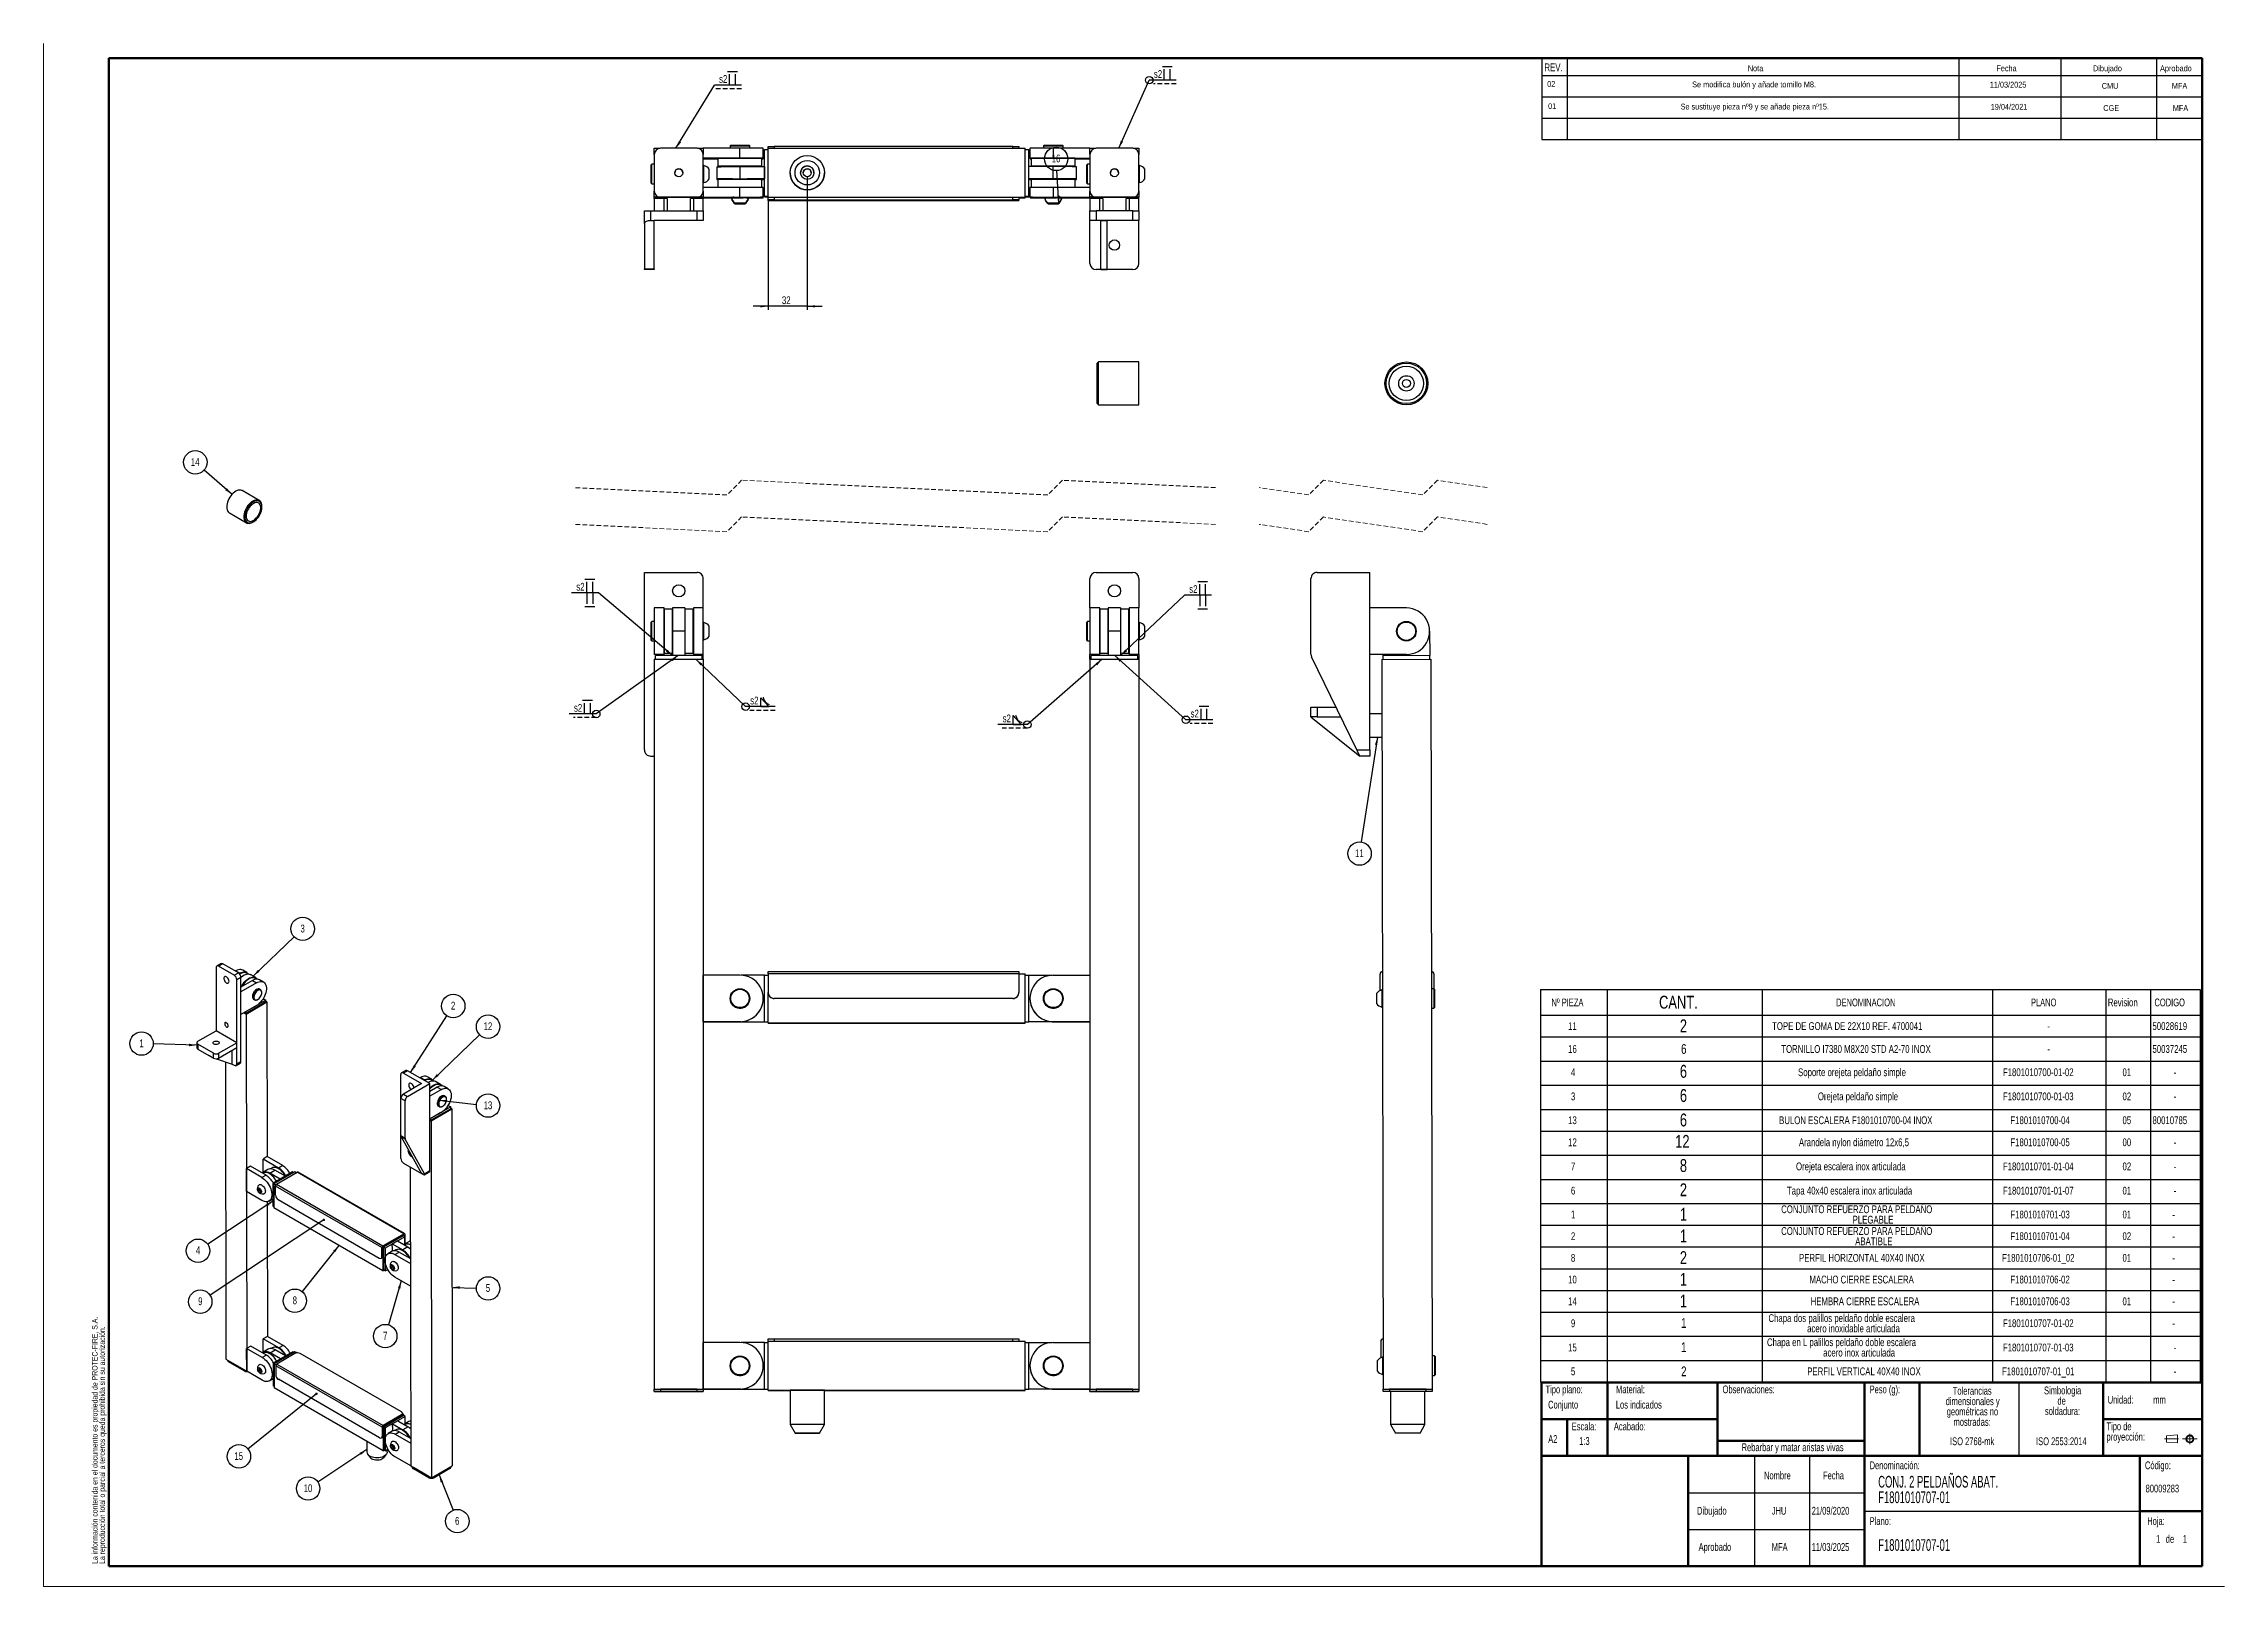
# Model space of a CAD drawing. Header units: millimetres. Extents: x 0 to 1782, y 0 to 1260.
import ezdxf

# ---------------------------------------------------------------- set-up
doc = ezdxf.new("R2010")
doc.units = ezdxf.units.MM
doc.header["$LTSCALE"] = 3
doc.linetypes.add('CENTERX2', pattern=[20.32, 12.7, -2.54, 2.54, -2.54])
doc.linetypes.add('HIDDEN', pattern=[1.905, 1.27, -0.635])
doc.layers.add('FORMATO', color=7, linetype='Continuous')
doc.layers.add('SLD-0', color=179, linetype='Continuous')
doc.styles.add('SLDTEXTSTYLE0', font='TXT', dxfattribs={"width": 0.75})
doc.styles.add('SLDTEXTSTYLE1', font='TXT', dxfattribs={"width": 0.605})
doc.dimstyles.new('SLDDIMSTYLE0', dxfattribs={"dimtxt": 0.18, "dimasz": 6.35, "dimexe": 0, "dimexo": 0.0625, "dimgap": 0, "dimtad": 0, "dimtih": 1, "dimtoh": 1, "dimdec": 0, "dimrnd": 1e-09, "dimzin": 0, "dimdsep": 46, "dimtxsty": 'Standard', "dimsah": 1, "dimcen": 0.09, "dimadec": 0, "dimazin": 0, "dimtfac": 6.35, "dimtdec": 0, "dimtofl": 0, "dimtmove": 0, "dimatfit": 3, "dimfxl": 1, "dimfrac": 2, "dimtolj": 1, "dimtzin": 0, "dimarcsym": 0})
doc.dimstyles.new('SLDDIMSTYLE1', dxfattribs={"dimtxt": 6.35, "dimasz": 6.35, "dimexe": 0, "dimexo": 0.0625, "dimgap": 1.5875, "dimtad": 1, "dimdec": 1, "dimrnd": 1e-09, "dimzin": 12, "dimdsep": 46, "dimtxsty": 'SLDTEXTSTYLE0', "dimsah": 1, "dimcen": 0.09, "dimadec": 0, "dimazin": 3, "dimtfac": 1, "dimtdec": 1, "dimtmove": 0, "dimatfit": 0, "dimfxl": 1, "dimfrac": 2, "dimtolj": 1, "dimtzin": 12, "dimarcsym": 0})
doc.dimstyles.new('SLDDIMSTYLE2', dxfattribs={"dimtxt": 0.18, "dimasz": 1.953846, "dimexe": 0, "dimexo": 0.0625, "dimgap": 0, "dimtad": 0, "dimtih": 1, "dimtoh": 1, "dimdec": 0, "dimrnd": 1e-09, "dimzin": 0, "dimdsep": 46, "dimtxsty": 'Standard', "dimblk1": 'DOT', "dimblk2": 'DOT', "dimsah": 1, "dimcen": 0.09, "dimadec": 0, "dimazin": 0, "dimtfac": 1.953846, "dimtdec": 0, "dimtofl": 0, "dimtmove": 0, "dimatfit": 3, "dimldrblk": 'DOT', "dimfxl": 1, "dimfrac": 2, "dimtolj": 1, "dimtzin": 0, "dimarcsym": 0})

msp = doc.modelspace()

# ---------------------------------------------------------------- texts
at = {"layer": 'FORMATO', "style": 'SLDTEXTSTYLE0'}
for s, insert, char_height, attachment_point in [('REV.', (1226.41, 1243.8), 6.35, 1), ('Nota', (1392.58, 1242.22), 4.763, 1), ('Fecha', (1595.68, 1242.22), 4.763, 1), ('Dibujado', (1674.69, 1242.22), 4.763, 1), ('Aprobado', (1729.44, 1242.22), 4.763, 1), ('02', (1231.96, 1229.46), 4.763, 2), ('Se modifica bulón y añade tornillo M8.', (1397.7, 1229.07), 4.7625, 2), ('11/03/2025', (1605.25, 1228.88), 4.763, 2), ('CMU', (1688.59, 1227.9), 4.763, 2), ('MFA', (1745.38, 1227.9), 4.763, 2), ('01', (1232.73, 1211.37), 4.763, 2), ('Se sustituye pieza nº9 y se añade pieza nº15.', (1398.24, 1210.98), 4.7625, 2), ('19/04/2021', (1606.02, 1210.78), 4.763, 2), ('CGE', (1689.51, 1209.8), 4.763, 2), ('MFA', (1746.15, 1209.8), 4.763, 2)]:
    msp.add_mtext(s, dxfattribs=dict(at, insert=insert, char_height=char_height, attachment_point=attachment_point))
at = {"layer": 'SLD-0', "style": 'SLDTEXTSTYLE1'}
for s, insert, char_height, attachment_point in [('Tipo plano:', (1227.29, 164.04), 6.35, 1), ('Material:', (1284.89, 164.04), 6.35, 1), ('Observaciones:', (1371.92, 164.04), 6.35, 1), ('Peso (g):', (1492.11, 164.04), 6.35, 1), ('Conjunto', (1229.36, 151.56), 6.35, 1), ('Los indicados', (1284.75, 151.56), 6.35, 1), ('Unidad:', (1686.64, 155.61), 6.35, 1), ('mm', (1723.89, 155.61), 6.35, 1), ('Escala:', (1248.69, 133.8), 6.35, 1), ('Acabado:', (1283.12, 133.8), 6.35, 1), ('A2', (1229.48, 123.52), 6.35, 1), ('1:3', (1254.78, 121.9), 6.35, 1), ('Rebarbar y matar aristas vivas', (1429.17, 116.77), 6.35, 2), ('ISO 2768-mk', (1575.92, 121.68), 6.35, 2), ('ISO 2553:2014', (1648.78, 121.68), 6.35, 2), ('Nombre', (1405.82, 93.76), 6.35, 1), ('Fecha', (1454.03, 93.76), 6.35, 1), ('Denominación:', (1492.11, 102.04), 6.35, 1), ('Código:', (1717.1, 102.04), 6.35, 1), ('80009283', (1717.66, 83.08), 6.35, 1), ('Dibujado', (1351.02, 64.92), 6.35, 1), ('JHU', (1412.11, 64.92), 6.35, 1), ('21/09/2020', (1444.79, 64.92), 6.35, 1), ('Plano:', (1492.11, 56.51), 6.35, 1), ('Hoja:', (1718.95, 56.51), 6.35, 1), ('Aprobado', (1352.38, 35.35), 6.35, 1), ('11/03/2025', (1444.79, 35.35), 6.35, 1), ('F1801010707-01', (1499.12, 38.54), 9.525, 1), ('1', (1726.14, 41.92), 6.35, 1), ('1', (1726.14, 41.92), 6.35, 1), ('de', (1734.14, 41.92), 6.35, 1), ('de', (1734.14, 41.92), 6.35, 1), ('1', (1748.1, 41.92), 6.35, 1), ('1', (1748.1, 41.92), 6.35, 1), ('MFA', (1412.11, 35.35), 6.35, 1)]:
    msp.add_mtext(s, dxfattribs=dict(at, insert=insert, char_height=char_height, attachment_point=attachment_point))

# ---------------------------------------------------------------- blocks, each defined once
blk = doc.blocks.new('Bloque3')
at = {"color": 7, "linetype": 'CENTERX2', "lineweight": 18}
for p, q in [((1193.8, 390.2), (1184.4, 390.2)), ((1196.6, 390.1), (1206.5, 390.1)), ((1201.6, 386.5), (1201.6, 393.6))]:
    blk.add_line(p, q, dxfattribs=at)
at = {"color": 7, "linetype": 'Continuous', "lineweight": 18}
for p, q in [((1193.1, 392.8), (1185.7, 392.3)), ((1185.7, 392.3), (1185.7, 388)), ((1193.1, 387.5), (1185.7, 388)), ((1193.1, 392.8), (1193.1, 387.5))]:
    blk.add_line(p, q, dxfattribs=at)
for radius in [2.67, 2.14]:
    blk.add_circle((1201.6, 390.1), radius, dxfattribs=at)
blk = doc.blocks.new('SW_NOTE_0')
at = {"layer": 'FORMATO', "color": 0, "char_height": 4.5, "attachment_point": 1, "rotation": 90, "style": 'SLDTEXTSTYLE0'}
for s, insert in [('La información contenida en el documento es propiedad de PROTEC-FIRE, S.A.', (-5.8, 0)), ('La reproducción total o parcial a terceros queda prohibida sin su autorización.', (0.2, 0))]:
    blk.add_mtext(s, dxfattribs=dict(at, insert=insert))
blk = doc.blocks.new('SW_NOTE_0_1')
at = {"layer": 'SLD-0', "color": 0, "char_height": 9.525, "attachment_point": 1, "style": 'SLDTEXTSTYLE1'}
for s, insert in [('CONJ. 2 PELDAÑOS ABAT.', (0, 12.3)), ('F1801010707-01', (0, -0.4))]:
    blk.add_mtext(s, dxfattribs=dict(at, insert=insert))
blk = doc.blocks.new('SW_NOTE_0_2')
at = {"layer": 'SLD-0', "color": 0, "char_height": 6.35, "attachment_point": 2, "style": 'SLDTEXTSTYLE1'}
for s, insert in [('Simbologia', (21.3, 8.2)), ('de', (20.5, -0.3)), ('soldadura:', (21.2, -8.7))]:
    blk.add_mtext(s, dxfattribs=dict(at, insert=insert))
blk = doc.blocks.new('SW_NOTE_0_3')
at = {"layer": 'SLD-0', "color": 0, "char_height": 6.35, "attachment_point": 1, "style": 'SLDTEXTSTYLE1'}
for s, insert in [('Tipo de', (0, 8.2)), ('proyección:', (0, -0.3))]:
    blk.add_mtext(s, dxfattribs=dict(at, insert=insert))
blk = doc.blocks.new('SW_NOTE_0_4')
at = {"layer": 'SLD-0', "color": 0, "char_height": 6.35, "attachment_point": 2, "style": 'SLDTEXTSTYLE1'}
for s, insert in [('dimensionales y', (22.6, -0.3)), ('Tolerancias', (22.2, 8.2)), ('geométricas no', (22.4, -8.7)), ('mostradas:', (22.1, -17.2))]:
    blk.add_mtext(s, dxfattribs=dict(at, insert=insert))
blk = doc.blocks.new('SW_TABLEANNOTATION_0')
at = {"layer": 'FORMATO', "color": 0}
for p, q in [((0, 0), (0, -20.9)), ((0, 0), (54.3, 0)), ((54.3, 0), (54.3, -20.9)), ((54.3, 0), (181.1, 0)), ((181.1, 0), (181.1, -20.9)), ((181.1, 0), (369.2, 0)), ((369.2, 0), (369.2, -20.9)), ((369.2, 0), (461.9, 0)), ((461.9, 0), (461.9, -20.9)), ((461.9, 0), (498.4, 0)), ((498.4, 0), (498.4, -20.9)), ((498.4, 0), (539.1, 0)), ((539.1, 0), (539.1, -20.9)), ((0, -20.9), (54.3, -20.9)), ((0, -20.9), (0, -38.6)), ((54.3, -20.9), (181.1, -20.9)), ((54.3, -20.9), (54.3, -38.6)), ((181.1, -20.9), (369.2, -20.9)), ((181.1, -20.9), (181.1, -38.6)), ((369.2, -20.9), (461.9, -20.9)), ((369.2, -20.9), (369.2, -38.6)), ((461.9, -20.9), (498.4, -20.9)), ((461.9, -20.9), (461.9, -38.6)), ((498.4, -20.9), (539.1, -20.9)), ((498.4, -20.9), (498.4, -38.6)), ((539.1, -20.9), (539.1, -38.6)), ((0, -38.6), (0, -58.3)), ((0, -38.6), (54.3, -38.6)), ((54.3, -38.6), (54.3, -58.3)), ((54.3, -38.6), (181.1, -38.6)), ((181.1, -38.6), (181.1, -58.3)), ((181.1, -38.6), (369.2, -38.6)), ((369.2, -38.6), (369.2, -58.3)), ((369.2, -38.6), (461.9, -38.6)), ((461.9, -38.6), (461.9, -58.3)), ((461.9, -38.6), (498.4, -38.6)), ((498.4, -38.6), (498.4, -58.3)), ((498.4, -38.6), (539.1, -38.6)), ((539.1, -38.6), (539.1, -58.3)), ((0, -58.3), (0, -78.1)), ((0, -58.3), (54.3, -58.3)), ((54.3, -58.3), (54.3, -78.1)), ((54.3, -58.3), (181.1, -58.3)), ((181.1, -58.3), (181.1, -78.1)), ((181.1, -58.3), (369.2, -58.3)), ((369.2, -58.3), (369.2, -78.1)), ((369.2, -58.3), (461.9, -58.3)), ((461.9, -58.3), (461.9, -78.1)), ((461.9, -58.3), (498.4, -58.3)), ((498.4, -58.3), (498.4, -78.1)), ((498.4, -58.3), (539.1, -58.3)), ((539.1, -58.3), (539.1, -78.1)), ((0, -78.1), (0, -97.8)), ((0, -78.1), (54.3, -78.1)), ((54.3, -78.1), (54.3, -97.8)), ((54.3, -78.1), (181.1, -78.1)), ((181.1, -78.1), (181.1, -97.8)), ((181.1, -78.1), (369.2, -78.1)), ((369.2, -78.1), (369.2, -97.8)), ((369.2, -78.1), (461.9, -78.1)), ((461.9, -78.1), (461.9, -97.8)), ((461.9, -78.1), (498.4, -78.1)), ((498.4, -78.1), (498.4, -97.8)), ((498.4, -78.1), (539.1, -78.1)), ((539.1, -78.1), (539.1, -97.8)), ((0, -97.8), (0, -115.5)), ((0, -97.8), (54.3, -97.8)), ((54.3, -97.8), (54.3, -115.5)), ((54.3, -97.8), (181.1, -97.8)), ((181.1, -97.8), (181.1, -115.5)), ((181.1, -97.8), (369.2, -97.8)), ((369.2, -97.8), (369.2, -115.5)), ((369.2, -97.8), (461.9, -97.8)), ((461.9, -97.8), (461.9, -115.5)), ((461.9, -97.8), (498.4, -97.8)), ((498.4, -97.8), (498.4, -115.5)), ((498.4, -97.8), (539.1, -97.8)), ((539.1, -97.8), (539.1, -115.5)), ((0, -115.5), (0, -135.3)), ((0, -115.5), (54.3, -115.5)), ((54.3, -115.5), (54.3, -135.3)), ((54.3, -115.5), (181.1, -115.5)), ((181.1, -115.5), (181.1, -135.3)), ((181.1, -115.5), (369.2, -115.5)), ((369.2, -115.5), (369.2, -135.3)), ((369.2, -115.5), (461.9, -115.5)), ((461.9, -115.5), (461.9, -135.3)), ((461.9, -115.5), (498.4, -115.5)), ((498.4, -115.5), (498.4, -135.3)), ((498.4, -115.5), (539.1, -115.5)), ((539.1, -115.5), (539.1, -135.3)), ((0, -135.3), (0, -155)), ((0, -135.3), (54.3, -135.3)), ((54.3, -135.3), (54.3, -155)), ((54.3, -135.3), (181.1, -135.3)), ((181.1, -135.3), (181.1, -155)), ((181.1, -135.3), (369.2, -135.3)), ((369.2, -135.3), (369.2, -155)), ((369.2, -135.3), (461.9, -135.3)), ((461.9, -135.3), (461.9, -155)), ((461.9, -135.3), (498.4, -135.3)), ((498.4, -135.3), (498.4, -155)), ((498.4, -135.3), (539.1, -135.3)), ((539.1, -135.3), (539.1, -155)), ((0, -155), (0, -174.8)), ((0, -155), (54.3, -155)), ((54.3, -155), (54.3, -174.8)), ((54.3, -155), (181.1, -155)), ((181.1, -155), (181.1, -174.8)), ((181.1, -155), (369.2, -155)), ((369.2, -155), (369.2, -174.8)), ((369.2, -155), (461.9, -155)), ((461.9, -155), (461.9, -174.8)), ((461.9, -155), (498.4, -155)), ((498.4, -155), (498.4, -174.8)), ((498.4, -155), (539.1, -155)), ((539.1, -155), (539.1, -174.8)), ((0, -174.8), (0, -192.5)), ((0, -174.8), (54.3, -174.8)), ((54.3, -174.8), (54.3, -192.5)), ((54.3, -174.8), (181.1, -174.8)), ((181.1, -174.8), (181.1, -192.5)), ((181.1, -174.8), (369.2, -174.8)), ((369.2, -174.8), (369.2, -192.5)), ((369.2, -174.8), (461.9, -174.8)), ((461.9, -174.8), (461.9, -192.5)), ((461.9, -174.8), (498.4, -174.8)), ((498.4, -174.8), (498.4, -192.5)), ((498.4, -174.8), (539.1, -174.8)), ((539.1, -174.8), (539.1, -192.5)), ((0, -192.5), (0, -210.2)), ((0, -192.5), (54.3, -192.5)), ((54.3, -192.5), (54.3, -210.2)), ((54.3, -192.5), (181.1, -192.5)), ((181.1, -192.5), (181.1, -210.2)), ((181.1, -192.5), (369.2, -192.5)), ((369.2, -192.5), (369.2, -210.2)), ((369.2, -192.5), (461.9, -192.5)), ((461.9, -192.5), (461.9, -210.2)), ((461.9, -192.5), (498.4, -192.5)), ((498.4, -192.5), (498.4, -210.2)), ((498.4, -192.5), (539.1, -192.5)), ((539.1, -192.5), (539.1, -210.2)), ((0, -210.2), (0, -227.9)), ((0, -210.2), (54.3, -210.2)), ((54.3, -210.2), (54.3, -227.9)), ((54.3, -210.2), (181.1, -210.2)), ((181.1, -210.2), (181.1, -227.9)), ((181.1, -210.2), (369.2, -210.2)), ((369.2, -210.2), (369.2, -227.9)), ((369.2, -210.2), (461.9, -210.2)), ((461.9, -210.2), (461.9, -227.9)), ((461.9, -210.2), (498.4, -210.2)), ((498.4, -210.2), (498.4, -227.9)), ((498.4, -210.2), (539.1, -210.2)), ((539.1, -210.2), (539.1, -227.9)), ((0, -227.9), (0, -245.7)), ((0, -227.9), (54.3, -227.9)), ((54.3, -227.9), (54.3, -245.7)), ((54.3, -227.9), (181.1, -227.9)), ((181.1, -227.9), (181.1, -245.7)), ((181.1, -227.9), (369.2, -227.9)), ((369.2, -227.9), (369.2, -245.7)), ((369.2, -227.9), (461.9, -227.9)), ((461.9, -227.9), (461.9, -245.7)), ((461.9, -227.9), (498.4, -227.9)), ((498.4, -227.9), (498.4, -245.7)), ((498.4, -227.9), (539.1, -227.9)), ((539.1, -227.9), (539.1, -245.7)), ((0, -245.7), (0, -263.4)), ((0, -245.7), (54.3, -245.7)), ((54.3, -245.7), (54.3, -263.4)), ((54.3, -245.7), (181.1, -245.7)), ((181.1, -245.7), (181.1, -263.4)), ((181.1, -245.7), (369.2, -245.7)), ((369.2, -245.7), (369.2, -263.4)), ((369.2, -245.7), (461.9, -245.7)), ((461.9, -245.7), (461.9, -263.4)), ((461.9, -245.7), (498.4, -245.7)), ((498.4, -245.7), (498.4, -263.4)), ((498.4, -245.7), (539.1, -245.7)), ((539.1, -245.7), (539.1, -263.4)), ((0, -263.4), (0, -283.1)), ((0, -263.4), (54.3, -263.4)), ((54.3, -263.4), (54.3, -283.1)), ((54.3, -263.4), (181.1, -263.4)), ((181.1, -263.4), (181.1, -283.1)), ((181.1, -263.4), (369.2, -263.4)), ((369.2, -263.4), (369.2, -283.1)), ((369.2, -263.4), (461.9, -263.4)), ((461.9, -263.4), (461.9, -283.1)), ((461.9, -263.4), (498.4, -263.4)), ((498.4, -263.4), (498.4, -283.1)), ((498.4, -263.4), (539.1, -263.4)), ((539.1, -263.4), (539.1, -283.1)), ((0, -283.1), (0, -302.9)), ((0, -283.1), (54.3, -283.1)), ((54.3, -283.1), (54.3, -302.9)), ((54.3, -283.1), (181.1, -283.1)), ((181.1, -283.1), (181.1, -302.9)), ((181.1, -283.1), (369.2, -283.1)), ((369.2, -283.1), (369.2, -302.9)), ((369.2, -283.1), (461.9, -283.1)), ((461.9, -283.1), (461.9, -302.9)), ((461.9, -283.1), (498.4, -283.1)), ((498.4, -283.1), (498.4, -302.9)), ((498.4, -283.1), (539.1, -283.1)), ((539.1, -283.1), (539.1, -302.9)), ((0, -302.9), (0, -320.6)), ((0, -302.9), (54.3, -302.9)), ((54.3, -302.9), (54.3, -320.6)), ((54.3, -302.9), (181.1, -302.9)), ((181.1, -302.9), (181.1, -320.6)), ((181.1, -302.9), (369.2, -302.9)), ((369.2, -302.9), (369.2, -320.6)), ((369.2, -302.9), (461.9, -302.9)), ((461.9, -302.9), (461.9, -320.6)), ((461.9, -302.9), (498.4, -302.9)), ((498.4, -302.9), (498.4, -320.6)), ((498.4, -302.9), (539.1, -302.9)), ((539.1, -302.9), (539.1, -320.6)), ((0, -320.6), (54.3, -320.6)), ((54.3, -320.6), (181.1, -320.6)), ((181.1, -320.6), (369.2, -320.6)), ((369.2, -320.6), (461.9, -320.6)), ((461.9, -320.6), (498.4, -320.6)), ((498.4, -320.6), (539.1, -320.6))]:
    blk.add_line(p, q, dxfattribs=at)
at = {"layer": 'FORMATO', "color": 0, "attachment_point": 1}
for s, insert, char_height, style in [('Nº PIEZA', (8.9, -7.3), 6.35, 'SLDTEXTSTYLE1'), ('CANT.', (96.8, -5), 10.5, 'SLDTEXTSTYLE0'), ('DENOMINACION', (241.5, -7.3), 6.35, 'SLDTEXTSTYLE1'), ('PLANO', (400.7, -7.3), 6.35, 'SLDTEXTSTYLE1'), ('Revision', (463.5, -7.3), 6.35, 'SLDTEXTSTYLE0'), ('CODIGO', (501.6, -7.3), 6.35, 'SLDTEXTSTYLE1'), ('11', (22.5, -26.6), 6.35, 'SLDTEXTSTYLE0'), ('2', (113.8, -24.3), 10.5, 'SLDTEXTSTYLE0'), ('TOPE DE GOMA DE 22X10 REF. 4700041', (189.2, -26.6), 6.35, 'SLDTEXTSTYLE0'), ('-', (414.1, -26.6), 6.35, 'SLDTEXTSTYLE0'), ('50028619', (500, -26.6), 6.35, 'SLDTEXTSTYLE0'), ('16', (22.5, -45.3), 6.35, 'SLDTEXTSTYLE0'), ('6', (114.8, -44.5), 7.94, 'SLDTEXTSTYLE0'), ('TORNILLO I7380 M8X20 STD A2-70 INOX', (196.7, -45.3), 6.35, 'SLDTEXTSTYLE0'), ('-', (414.1, -45.3), 6.35, 'SLDTEXTSTYLE0'), ('50037245', (500, -45.3), 6.35, 'SLDTEXTSTYLE0'), ('4', (24.8, -64.3), 6.35, 'SLDTEXTSTYLE0'), ('6', (113.8, -61.5), 10.5, 'SLDTEXTSTYLE0'), ('Soporte orejeta peldaño simple', (210.4, -64.3), 6.35, 'SLDTEXTSTYLE0'), ('F1801010700-01-02', (377.8, -64.3), 6.35, 'SLDTEXTSTYLE0'), ('01', (475.5, -64.3), 6.35, 'SLDTEXTSTYLE0'), ('-', (517.4, -64.3), 6.35, 'SLDTEXTSTYLE0'), ('3', (24.8, -84), 6.35, 'SLDTEXTSTYLE0'), ('6', (113.8, -81.2), 10.5, 'SLDTEXTSTYLE0'), ('Orejeta peldaño simple', (226.6, -84), 6.35, 'SLDTEXTSTYLE0'), ('F1801010700-01-03', (377.8, -84), 6.35, 'SLDTEXTSTYLE0'), ('02', (475.5, -84), 6.35, 'SLDTEXTSTYLE0'), ('-', (517.4, -84), 6.35, 'SLDTEXTSTYLE0'), ('13', (22.5, -103.5), 6.35, 'SLDTEXTSTYLE0'), ('6', (113.8, -101.2), 10.5, 'SLDTEXTSTYLE0'), ('BULON ESCALERA F1801010700-04 INOX', (194.9, -103.5), 6.35, 'SLDTEXTSTYLE0'), ('F1801010700-04', (383.9, -103.5), 6.35, 'SLDTEXTSTYLE0'), ('05', (475.5, -103.5), 6.35, 'SLDTEXTSTYLE0'), ('80010785', (500, -103.5), 6.35, 'SLDTEXTSTYLE0'), ('12', (22.5, -121.5), 6.35, 'SLDTEXTSTYLE0'), ('12', (110, -118.7), 10.5, 'SLDTEXTSTYLE0'), ('Arandela nylon diámetro 12x6,5', (211.1, -121.5), 6.35, 'SLDTEXTSTYLE0'), ('F1801010700-05', (383.9, -121.5), 6.35, 'SLDTEXTSTYLE0'), ('00', (475.5, -121.5), 6.35, 'SLDTEXTSTYLE0'), ('7', (24.8, -141.2), 6.35, 'SLDTEXTSTYLE0'), ('8', (113.8, -138.4), 10.5, 'SLDTEXTSTYLE0'), ('Orejeta escalera inox articulada', (208.7, -141.2), 6.35, 'SLDTEXTSTYLE0'), ('F1801010701-01-04', (377.8, -141.2), 6.35, 'SLDTEXTSTYLE0'), ('02', (475.5, -141.2), 6.35, 'SLDTEXTSTYLE0'), ('-', (517.4, -121.5), 6.35, 'SLDTEXTSTYLE0'), ('2', (113.8, -158.2), 10.5, 'SLDTEXTSTYLE0'), ('-', (517.4, -141.2), 6.35, 'SLDTEXTSTYLE0'), ('6', (24.8, -161), 6.35, 'SLDTEXTSTYLE0'), ('1', (113.8, -178.2), 10.5, 'SLDTEXTSTYLE0'), ('CONJUNTO REFUERZO PARA PELDAÑO', (196.6, -176.2), 6.35, 'SLDTEXTSTYLE0'), ('Tapa 40x40 escalera inox articulada', (201.3, -161), 6.35, 'SLDTEXTSTYLE0'), ('F1801010701-01-07', (377.8, -161), 6.35, 'SLDTEXTSTYLE0'), ('01', (475.5, -161), 6.35, 'SLDTEXTSTYLE0'), ('-', (517.4, -161), 6.35, 'SLDTEXTSTYLE0'), ('1', (24.8, -180.5), 6.35, 'SLDTEXTSTYLE0'), ('1', (113.8, -195.9), 10.5, 'SLDTEXTSTYLE0'), ('CONJUNTO REFUERZO PARA PELDAÑO', (196.6, -194), 6.35, 'SLDTEXTSTYLE0'), ('PLEGABLE', (255, -184.7), 6.35, 'SLDTEXTSTYLE0'), ('F1801010701-03', (383.9, -180.5), 6.35, 'SLDTEXTSTYLE0'), ('01', (475.5, -180.5), 6.35, 'SLDTEXTSTYLE0'), ('-', (516.2, -180.5), 6.35, 'SLDTEXTSTYLE0'), ('2', (24.8, -198.2), 6.35, 'SLDTEXTSTYLE0'), ('2', (113.8, -213.6), 10.5, 'SLDTEXTSTYLE0'), ('ABATIBLE', (257.1, -202.4), 6.35, 'SLDTEXTSTYLE0'), ('F1801010701-04', (383.9, -198.2), 6.35, 'SLDTEXTSTYLE0'), ('02', (475.5, -198.2), 6.35, 'SLDTEXTSTYLE0'), ('-', (516.2, -198.2), 6.35, 'SLDTEXTSTYLE0'), ('8', (24.8, -215.9), 6.35, 'SLDTEXTSTYLE0'), ('1', (113.8, -231.3), 10.5, 'SLDTEXTSTYLE0'), ('PERFIL HORIZONTAL 40X40 INOX', (211.2, -215.9), 6.35, 'SLDTEXTSTYLE0'), ('F1801010706-01_02', (377.1, -215.9), 6.35, 'SLDTEXTSTYLE0'), ('01', (475.5, -215.9), 6.35, 'SLDTEXTSTYLE0'), ('-', (516.2, -215.9), 6.35, 'SLDTEXTSTYLE0'), ('10', (22.5, -233.6), 6.35, 'SLDTEXTSTYLE0'), ('1', (113.8, -249.1), 10.5, 'SLDTEXTSTYLE0'), ('MACHO CIERRE ESCALERA', (219.7, -233.6), 6.35, 'SLDTEXTSTYLE0'), ('F1801010706-02', (383.9, -233.6), 6.35, 'SLDTEXTSTYLE0'), ('-', (516.2, -233.6), 6.35, 'SLDTEXTSTYLE0'), ('14', (22.5, -251.4), 6.35, 'SLDTEXTSTYLE0'), ('Chapa dos palillos peldaño doble escalera', (186.2, -265.1), 6.35, 'SLDTEXTSTYLE0'), ('HEMBRA CIERRE ESCALERA', (220.7, -251.4), 6.35, 'SLDTEXTSTYLE0'), ('F1801010706-03', (383.9, -251.4), 6.35, 'SLDTEXTSTYLE0'), ('01', (475.5, -251.4), 6.35, 'SLDTEXTSTYLE0'), ('-', (516.2, -251.4), 6.35, 'SLDTEXTSTYLE0'), ('9', (24.8, -269.3), 6.35, 'SLDTEXTSTYLE0'), ('1', (114.8, -268.3), 7.94, 'SLDTEXTSTYLE0'), ('Chapa en L palillos peldaño doble escalera', (185, -284.8), 6.35, 'SLDTEXTSTYLE0'), ('acero inoxidable articulada', (217.8, -273.5), 6.35, 'SLDTEXTSTYLE0'), ('F1801010707-01-02', (377.8, -269.3), 6.35, 'SLDTEXTSTYLE0'), ('-', (516.2, -269.3), 6.35, 'SLDTEXTSTYLE0'), ('15', (22.5, -289.1), 6.35, 'SLDTEXTSTYLE0'), ('1', (114.8, -288.1), 7.94, 'SLDTEXTSTYLE0'), ('acero inox articulada', (230.9, -293.3), 6.35, 'SLDTEXTSTYLE0'), ('F1801010707-01-03', (377.8, -289.1), 6.35, 'SLDTEXTSTYLE0'), ('-', (517.4, -289.1), 6.35, 'SLDTEXTSTYLE0'), ('5', (24.8, -308.6), 6.35, 'SLDTEXTSTYLE0'), ('2', (114.8, -307.8), 7.94, 'SLDTEXTSTYLE0'), ('PERFIL VERTICAL 40X40 INOX', (217.9, -308.6), 6.35, 'SLDTEXTSTYLE0'), ('F1801010707-01_01', (377.1, -308.6), 6.35, 'SLDTEXTSTYLE0'), ('-', (517.4, -308.6), 6.35, 'SLDTEXTSTYLE0')]:
    blk.add_mtext(s, dxfattribs=dict(at, insert=insert, char_height=char_height, style=style))
blk = doc.blocks.new('SW_SYMBOL_WELD_FILL')
at = {"layer": 'FORMATO', "color": 0}
for p, q in [((300, 0), (300, 2700)), ((300, 2700), (2700, 0)), ((300, 0), (2700, 0))]:
    blk.add_line(p, q, dxfattribs=at)
blk = doc.blocks.new('SW_SYMBOL_WLDSI_FCNC')
at = {"layer": 'FORMATO', "color": 0}
blk.add_arc((3825, 3206.25), 2700, 188, 252, dxfattribs=at)
blk = doc.blocks.new('SW_WELDSYMBOL_0')
at = {"layer": 'FORMATO', "color": 0}
blk.add_line((0, 0), (-24.1, 0), dxfattribs=at)
at = {"layer": 'FORMATO', "color": 0, "linetype": 'HIDDEN'}
blk.add_line((0, -3), (-20.7, -3), dxfattribs=at)
at = {"layer": 'FORMATO', "color": 0}
blk.add_circle((0, 0), 3.04, dxfattribs=at)
at = {"layer": 'FORMATO', "color": 0, "xscale": 0.0027037109375, "yscale": 0.0027037109375, "zscale": 0.0027037109375}
for name, p in [('SW_SYMBOL_WELD_FILL', (-12.3, 0)), ('SW_SYMBOL_WLDSI_FCNC', (-12.7, 0))]:
    blk.add_blockref(name, p, dxfattribs=at)
at = {"layer": 'FORMATO', "color": 0, "insert": (-20.2, 8.2), "char_height": 6.35, "attachment_point": 1, "style": 'SLDTEXTSTYLE0'}
blk.add_mtext('s2', dxfattribs=at)
blk = doc.blocks.new('SW_WELDSYMBOL_1')
at = {"layer": 'FORMATO', "color": 0}
blk.add_line((24.1, 0), (0, 0), dxfattribs=at)
at = {"layer": 'FORMATO', "color": 0, "linetype": 'HIDDEN'}
blk.add_line((24.1, -3), (3.4, -3), dxfattribs=at)
at = {"layer": 'FORMATO', "color": 0}
blk.add_circle((0, 0), 3.04, dxfattribs=at)
at = {"layer": 'FORMATO', "color": 0, "xscale": 0.0027037109375, "yscale": 0.0027037109375, "zscale": 0.0027037109375}
for name, p in [('SW_SYMBOL_WELD_FILL', (11.7, 0)), ('SW_SYMBOL_WLDSI_FCNC', (11.3, 0))]:
    blk.add_blockref(name, p, dxfattribs=at)
at = {"layer": 'FORMATO', "color": 0, "insert": (3.8, 8.2), "char_height": 6.35, "attachment_point": 1, "style": 'SLDTEXTSTYLE0'}
blk.add_mtext('s2', dxfattribs=at)
blk = doc.blocks.new('SW_SYMBOL_WELD_BUSQ')
at = {"layer": 'FORMATO', "color": 0}
for p, q in [((600, 0), (600, 3300)), ((2400, 0), (2400, 3300))]:
    blk.add_line(p, q, dxfattribs=at)
blk = doc.blocks.new('SW_SYMBOL_WLDSI_FLT')
at = {"layer": 'FORMATO', "color": 0}
blk.add_line((0, 0), (3000, 0), dxfattribs=at)
blk = doc.blocks.new('SW_WELDSYMBOL_2')
at = {"layer": 'FORMATO', "color": 0}
blk.add_line((22.1, 0), (0, 0), dxfattribs=at)
at = {"layer": 'FORMATO', "color": 0, "linetype": 'HIDDEN'}
blk.add_line((22.1, -3), (3.4, -3), dxfattribs=at)
at = {"layer": 'FORMATO', "color": 0}
blk.add_circle((0, 0), 3.04, dxfattribs=at)
at = {"layer": 'FORMATO', "color": 0, "xscale": 0.0027037109375, "yscale": 0.0027037109375, "zscale": 0.0027037109375}
for name, p in [('SW_SYMBOL_WLDSI_FLT', (10.7, 11.2)), ('SW_SYMBOL_WELD_BUSQ', (10.7, 0))]:
    blk.add_blockref(name, p, dxfattribs=at)
at = {"layer": 'FORMATO', "color": 0, "insert": (3.8, 8.2), "char_height": 6.35, "attachment_point": 1, "style": 'SLDTEXTSTYLE0'}
blk.add_mtext('s2', dxfattribs=at)
blk = doc.blocks.new('SW_WELDSYMBOL_3')
at = {"layer": 'FORMATO', "color": 0}
blk.add_line((0, 0), (-22.1, 0), dxfattribs=at)
at = {"layer": 'FORMATO', "color": 0, "linetype": 'HIDDEN'}
blk.add_line((0, -3), (-18.7, -3), dxfattribs=at)
at = {"layer": 'FORMATO', "color": 0}
blk.add_circle((0, 0), 3.04, dxfattribs=at)
at = {"layer": 'FORMATO', "color": 0, "xscale": 0.0027037109375, "yscale": 0.0027037109375, "zscale": 0.0027037109375}
for name, p in [('SW_SYMBOL_WLDSI_FLT', (-11.3, 11.2)), ('SW_SYMBOL_WELD_BUSQ', (-11.3, 0))]:
    blk.add_blockref(name, p, dxfattribs=at)
at = {"layer": 'FORMATO', "color": 0, "insert": (-18.2, 8.2), "char_height": 6.35, "attachment_point": 1, "style": 'SLDTEXTSTYLE0'}
blk.add_mtext('s2', dxfattribs=at)
blk = doc.blocks.new('SW_WELDSYMBOL_4')
at = {"layer": 'FORMATO', "color": 0}
blk.add_line((22.1, 0), (0, 0), dxfattribs=at)
at = {"layer": 'FORMATO', "color": 0, "xscale": 0.0027037109375, "yscale": 0.0027037109375, "zscale": 0.0027037109375}
for name, p in [('SW_SYMBOL_WLDSI_FLT', (10.7, 11.2)), ('SW_SYMBOL_WELD_BUSQ', (10.7, 0))]:
    blk.add_blockref(name, p, dxfattribs=at)
at = {"layer": 'FORMATO', "color": 0, "extrusion": (0, 0, -1), "xscale": 0.0027037109375, "yscale": 0.0027037109375, "zscale": 0.0027037109375, "rotation": 180}
for name, p in [('SW_SYMBOL_WELD_BUSQ', (-10.7, 0)), ('SW_SYMBOL_WLDSI_FLT', (-10.7, -11.1))]:
    blk.add_blockref(name, p, dxfattribs=at)
at = {"layer": 'FORMATO', "color": 0, "insert": (3.8, 8.2), "char_height": 6.35, "attachment_point": 1, "style": 'SLDTEXTSTYLE0'}
blk.add_mtext('s2', dxfattribs=at)
blk = doc.blocks.new('SW_WELDSYMBOL_5')
at = {"layer": 'FORMATO', "color": 0}
blk.add_line((0, 0), (-22.1, 0), dxfattribs=at)
at = {"layer": 'FORMATO', "color": 0, "xscale": 0.0027037109375, "yscale": 0.0027037109375, "zscale": 0.0027037109375}
for name, p in [('SW_SYMBOL_WLDSI_FLT', (-11.3, 11.2)), ('SW_SYMBOL_WELD_BUSQ', (-11.3, 0))]:
    blk.add_blockref(name, p, dxfattribs=at)
at = {"layer": 'FORMATO', "color": 0, "extrusion": (0, 0, -1), "xscale": 0.0027037109375, "yscale": 0.0027037109375, "zscale": 0.0027037109375, "rotation": 180}
for name, p in [('SW_SYMBOL_WELD_BUSQ', (11.3, 0)), ('SW_SYMBOL_WLDSI_FLT', (11.3, -11.1))]:
    blk.add_blockref(name, p, dxfattribs=at)
at = {"layer": 'FORMATO', "color": 0, "insert": (-18.2, 8.2), "char_height": 6.35, "attachment_point": 1, "style": 'SLDTEXTSTYLE0'}
blk.add_mtext('s2', dxfattribs=at)
blk = doc.blocks.new('SW_NOTE_0_5')
at = {"layer": 'FORMATO', "color": 0}
blk.add_circle((-1.4, -9.5), 9.56, dxfattribs=at)
at = {"layer": 'FORMATO', "color": 0, "insert": (-1.6, -6), "char_height": 6.35, "attachment_point": 2, "style": 'SLDTEXTSTYLE0'}
blk.add_mtext('11', dxfattribs=at)
blk = doc.blocks.new('_D')
at = {"layer": 'FORMATO', "color": 7}
for p, q in [((624, 1151.6), (624, 1042.5)), ((592, 1131.5), (592, 1042.5)), ((592, 1045.5), (579.8, 1045.5)), ((624, 1045.5), (592, 1045.5)), ((624, 1045.5), (636.2, 1045.5))]:
    blk.add_line(p, q, dxfattribs=at)
for points in [[(592, 1045.5), (585.7, 1046.4), (585.7, 1044.5)], [(624, 1045.5), (630.4, 1044.5), (630.4, 1046.4)]]:
    blk.add_solid(points, dxfattribs=at)
at = {"layer": 'FORMATO', "color": 7, "insert": (603.3, 1053.6), "char_height": 6.35, "attachment_point": 1, "style": 'SLDTEXTSTYLE0'}
blk.add_mtext('32', dxfattribs=at)
blk = doc.blocks.new('SW_NOTE_0_6')
at = {"layer": 'FORMATO', "color": 0}
blk.add_circle((-0.6, 9.5), 9.56, dxfattribs=at)
at = {"layer": 'FORMATO', "color": 0, "insert": (-0.7, 13), "char_height": 6.35, "attachment_point": 2, "style": 'SLDTEXTSTYLE0'}
blk.add_mtext('16', dxfattribs=at)
blk = doc.blocks.new('SW_WELDSYMBOL_6')
at = {"layer": 'FORMATO', "color": 0}
blk.add_line((22.1, 0), (0, 0), dxfattribs=at)
at = {"layer": 'FORMATO', "color": 0, "linetype": 'HIDDEN'}
blk.add_line((22.1, -3), (3.4, -3), dxfattribs=at)
at = {"layer": 'FORMATO', "color": 0}
blk.add_circle((0, 0), 3.04, dxfattribs=at)
at = {"layer": 'FORMATO', "color": 0, "xscale": 0.0027037109375, "yscale": 0.0027037109375, "zscale": 0.0027037109375}
for name, p in [('SW_SYMBOL_WLDSI_FLT', (10.7, 11.2)), ('SW_SYMBOL_WELD_BUSQ', (10.7, 0))]:
    blk.add_blockref(name, p, dxfattribs=at)
at = {"layer": 'FORMATO', "color": 0, "insert": (3.8, 8.2), "char_height": 6.35, "attachment_point": 1, "style": 'SLDTEXTSTYLE0'}
blk.add_mtext('s2', dxfattribs=at)
blk = doc.blocks.new('SW_WELDSYMBOL_7')
at = {"layer": 'FORMATO', "color": 0}
blk.add_line((22.1, 0), (0, 0), dxfattribs=at)
at = {"layer": 'FORMATO', "color": 0, "linetype": 'HIDDEN'}
blk.add_line((22.1, -3), (0, -3), dxfattribs=at)
at = {"layer": 'FORMATO', "color": 0, "xscale": 0.0027037109375, "yscale": 0.0027037109375, "zscale": 0.0027037109375}
for name, p in [('SW_SYMBOL_WLDSI_FLT', (10.7, 11.2)), ('SW_SYMBOL_WELD_BUSQ', (10.7, 0))]:
    blk.add_blockref(name, p, dxfattribs=at)
at = {"layer": 'FORMATO', "color": 0, "insert": (3.8, 8.2), "char_height": 6.35, "attachment_point": 1, "style": 'SLDTEXTSTYLE0'}
blk.add_mtext('s2', dxfattribs=at)
blk = doc.blocks.new('SW_NOTE_0_7')
at = {"layer": 'FORMATO', "color": 0}
blk.add_circle((-7.2, 6.3), 9.56, dxfattribs=at)
at = {"layer": 'FORMATO', "color": 0, "insert": (-7.3, 9.7), "char_height": 6.35, "attachment_point": 2, "style": 'SLDTEXTSTYLE0'}
blk.add_mtext('14', dxfattribs=at)
blk = doc.blocks.new('SW_NOTE_0_8')
at = {"layer": 'FORMATO', "color": 0}
blk.add_circle((6.9, 6.6), 9.56, dxfattribs=at)
at = {"layer": 'FORMATO', "color": 0, "insert": (6.8, 10.1), "char_height": 6.35, "attachment_point": 2, "style": 'SLDTEXTSTYLE0'}
blk.add_mtext('12', dxfattribs=at)
blk = doc.blocks.new('SW_NOTE_0_9')
at = {"layer": 'FORMATO', "color": 0}
blk.add_circle((9.5, -1), 9.56, dxfattribs=at)
at = {"layer": 'FORMATO', "color": 0, "insert": (9.4, 2.4), "char_height": 6.35, "attachment_point": 2, "style": 'SLDTEXTSTYLE0'}
blk.add_mtext('13', dxfattribs=at)
blk = doc.blocks.new('SW_NOTE_0_10')
at = {"layer": 'FORMATO', "color": 0}
blk.add_circle((5.2, 8), 9.56, dxfattribs=at)
at = {"layer": 'FORMATO', "color": 0, "insert": (5.1, 11.5), "char_height": 6.35, "attachment_point": 2, "style": 'SLDTEXTSTYLE0'}
blk.add_mtext('2', dxfattribs=at)
blk = doc.blocks.new('SW_NOTE_0_11')
at = {"layer": 'FORMATO', "color": 0}
blk.add_circle((9.6, -0.3), 9.56, dxfattribs=at)
at = {"layer": 'FORMATO', "color": 0, "insert": (9.5, 3.2), "char_height": 6.35, "attachment_point": 2, "style": 'SLDTEXTSTYLE0'}
blk.add_mtext('5', dxfattribs=at)
blk = doc.blocks.new('SW_NOTE_0_12')
at = {"layer": 'FORMATO', "color": 0}
blk.add_circle((-8, -5.3), 9.56, dxfattribs=at)
at = {"layer": 'FORMATO', "color": 0, "insert": (-8, -1.8), "char_height": 6.35, "attachment_point": 2, "style": 'SLDTEXTSTYLE0'}
blk.add_mtext('9', dxfattribs=at)
blk = doc.blocks.new('_Dot')
at = {"color": 0, "linetype": 'ByBlock', "lineweight": -2}
blk.add_line((-0.5, 0), (-1, 0), dxfattribs=at)
at = {"color": 0, "linetype": 'ByBlock', "const_width": 0.5}
blk.add_lwpolyline([(-0.25, 0, 1), (0.25, 0, 1)], format="xyb", close=True, dxfattribs=at)
blk = doc.blocks.new('SW_NOTE_0_13')
at = {"layer": 'FORMATO', "color": 0}
blk.add_circle((-2.7, -9.2), 9.56, dxfattribs=at)
at = {"layer": 'FORMATO', "color": 0, "insert": (-2.7, -5.7), "char_height": 6.35, "attachment_point": 2, "style": 'SLDTEXTSTYLE0'}
blk.add_mtext('7', dxfattribs=at)
blk = doc.blocks.new('SW_NOTE_0_14')
at = {"layer": 'FORMATO', "color": 0}
blk.add_circle((3.5, -8.9), 9.56, dxfattribs=at)
at = {"layer": 'FORMATO', "color": 0, "insert": (3.4, -5.5), "char_height": 6.35, "attachment_point": 2, "style": 'SLDTEXTSTYLE0'}
blk.add_mtext('6', dxfattribs=at)
blk = doc.blocks.new('SW_NOTE_0_15')
at = {"layer": 'FORMATO', "color": 0}
blk.add_circle((-6, -7.5), 9.56, dxfattribs=at)
at = {"layer": 'FORMATO', "color": 0, "insert": (-6, -4), "char_height": 6.35, "attachment_point": 2, "style": 'SLDTEXTSTYLE0'}
blk.add_mtext('8', dxfattribs=at)
blk = doc.blocks.new('SW_NOTE_0_16')
at = {"layer": 'FORMATO', "color": 0}
blk.add_circle((-8, -5.3), 9.56, dxfattribs=at)
at = {"layer": 'FORMATO', "color": 0, "insert": (-8.1, -1.9), "char_height": 6.35, "attachment_point": 2, "style": 'SLDTEXTSTYLE0'}
blk.add_mtext('10', dxfattribs=at)
blk = doc.blocks.new('SW_NOTE_0_17')
at = {"layer": 'FORMATO', "color": 0}
blk.add_circle((-8, -5.3), 9.56, dxfattribs=at)
at = {"layer": 'FORMATO', "color": 0, "insert": (-8, -1.8), "char_height": 6.35, "attachment_point": 2, "style": 'SLDTEXTSTYLE0'}
blk.add_mtext('4', dxfattribs=at)
blk = doc.blocks.new('SW_NOTE_0_18')
at = {"layer": 'FORMATO', "color": 0}
blk.add_circle((-9.6, 0.3), 9.56, dxfattribs=at)
at = {"layer": 'FORMATO', "color": 0, "insert": (-9.6, 3.7), "char_height": 6.35, "attachment_point": 2, "style": 'SLDTEXTSTYLE0'}
blk.add_mtext('1', dxfattribs=at)
blk = doc.blocks.new('SW_NOTE_0_19')
at = {"layer": 'FORMATO', "color": 0}
blk.add_circle((6.9, 6.6), 9.56, dxfattribs=at)
at = {"layer": 'FORMATO', "color": 0, "insert": (6.9, 10), "char_height": 6.35, "attachment_point": 2, "style": 'SLDTEXTSTYLE0'}
blk.add_mtext('3', dxfattribs=at)
blk = doc.blocks.new('SW_NOTE_0_20')
at = {"layer": 'FORMATO', "color": 0}
blk.add_circle((-7.4, -6), 9.56, dxfattribs=at)
at = {"layer": 'FORMATO', "color": 0, "insert": (-7.6, -2.6), "char_height": 6.35, "attachment_point": 2, "style": 'SLDTEXTSTYLE0'}
blk.add_mtext('15', dxfattribs=at)

# ---------------------------------------------------------------- dimensions: what is measured, and where the dimension line sits
at = {"layer": 'FORMATO', "color": 7}
dim = msp.add_linear_dim(base=(592.01, 1045.46), p1=(624.01, 1154.58), p2=(592.01, 1134.53), dimstyle='SLDDIMSTYLE1', dxfattribs=at)
dim.commit()
dim.dimension.update_dxf_attribs({"geometry": '_D', "text_midpoint": (608.01, 1045.46), "dimtype": 160})

# ---------------------------------------------------------------- linework, layer by layer
at = {"color": 7, "linetype": 'Continuous', "lineweight": 18}
for p, q in [((0, 1260), (0, 0)), ((0, 0), (1782, 0))]:
    msp.add_line(p, q, dxfattribs=at)
at = {"color": 7, "linetype": 'Continuous', "lineweight": 25}
for p, q in [((561.51, 1176.99), (561.01, 1176.49)), ((561.01, 1176.49), (561.01, 1174.53)), ((576.42, 1177), (576.51, 1176.99)), ((577.01, 1176.49), (576.51, 1176.99)), ((576.91, 1176.5), (577.01, 1176.49)), ((577.01, 1174.52), (577.01, 1176.49)), ((817.51, 1176.99), (817.01, 1176.49)), ((817.01, 1176.49), (817.01, 1174.52)), ((832.42, 1177), (832.51, 1176.99)), ((833.01, 1176.49), (832.51, 1176.99)), ((832.91, 1176.5), (833.01, 1176.49)), ((833.01, 1174.53), (833.01, 1176.49)), ((497.01, 1161.45), (496.51, 1160.95)), ((496.51, 1160.85), (496.51, 1160.95)), ((496.51, 1145.95), (496.51, 1160.85)), ((499.01, 1161.45), (497.01, 1161.45)), ((497.01, 1161.35), (497.01, 1161.45)), ((497.01, 1145.45), (497.01, 1161.35)), ((499.01, 1174.53), (503.82, 1174.53)), ((499.01, 1169.53), (499.01, 1174.53)), ((499.01, 1169.53), (499.01, 1139.53)), ((534.01, 1174.53), (504.01, 1174.53)), ((534.2, 1174.53), (539.01, 1174.53)), ((539.01, 1174.53), (539.01, 1169.53)), ((569.01, 1174.53), (539.01, 1174.53)), ((539.01, 1139.53), (539.01, 1169.53)), ((539.01, 1166.53), (569.01, 1166.53)), ((551.01, 1166.46), (539.01, 1166.46)), ((539.01, 1166), (551.01, 1166)), ((551.01, 1165.94), (539.01, 1165.94)), ((539.51, 1157.95), (539.01, 1158.45)), ((539.51, 1146.45), (539.51, 1160.45)), ((550.01, 1159.49), (550.01, 1149.49)), ((551.01, 1166.49), (551.01, 1159.99)), ((551.01, 1159.99), (551.01, 1159.5)), ((563.01, 1160), (563.01, 1159.53)), ((569.01, 1166.53), (569.01, 1174.53)), ((569.01, 1159.53), (569.01, 1149.53)), ((569.01, 1159.53), (589.01, 1159.53)), ((575.01, 1159.53), (575.01, 1160)), ((587.01, 1159.99), (587.01, 1166.49)), ((587.01, 1159.53), (587.01, 1159.99)), ((588.01, 1166.49), (588.01, 1174.49)), ((588.01, 1165.97), (588.01, 1166.49)), ((589.01, 1135.53), (589.01, 1173.53)), ((589.01, 1173.53), (592.01, 1173.53)), ((589.01, 1159.53), (589.01, 1149.53)), ((592.01, 1174.53), (592.01, 1175.96)), ((592.01, 1134.53), (592.01, 1174.53)), ((592.01, 1174.53), (802.01, 1174.53)), ((792.01, 1175.97), (597.01, 1175.97)), ((797.01, 1175.96), (797.01, 1174.53)), ((802.01, 1134.53), (802.01, 1174.53)), ((802.01, 1173.53), (805.01, 1173.53)), ((805.01, 1135.53), (805.01, 1173.53)), ((805.01, 1149.53), (805.01, 1159.53)), ((825.01, 1159.53), (805.01, 1159.53)), ((806.01, 1174.49), (806.01, 1166.49)), ((806.01, 1166.49), (806.01, 1165.97)), ((807.01, 1166.49), (807.01, 1159.99)), ((807.01, 1159.99), (807.01, 1159.53)), ((819.01, 1160), (819.01, 1159.53)), ((825.01, 1174.53), (825.01, 1166.53)), ((855.01, 1174.53), (825.01, 1174.53)), ((825.01, 1166.53), (855.01, 1166.53)), ((825.01, 1149.53), (825.01, 1159.53)), ((831.01, 1159.53), (831.01, 1160)), ((843.01, 1159.99), (843.01, 1166.49)), ((843.01, 1166.46), (855.01, 1166.46)), ((843.01, 1166), (855.01, 1166)), ((843.01, 1165.94), (855.01, 1165.94)), ((843.01, 1159.5), (843.01, 1159.99)), ((844.01, 1149.49), (844.01, 1159.49)), ((853.01, 1161.45), (852.51, 1160.95)), ((852.51, 1160.85), (852.51, 1160.95)), ((852.51, 1145.95), (852.51, 1160.85)), ((855.01, 1161.45), (853.01, 1161.45)), ((853.01, 1161.35), (853.01, 1161.45)), ((853.01, 1145.45), (853.01, 1161.35)), ((855.01, 1174.53), (859.82, 1174.53)), ((855.01, 1169.53), (855.01, 1174.53)), ((855.01, 1169.53), (855.01, 1139.53)), ((890.01, 1174.53), (860.01, 1174.53)), ((890.2, 1174.53), (895.01, 1174.53)), ((895.01, 1174.53), (895.01, 1169.53)), ((895.01, 1139.53), (895.01, 1169.53)), ((895.51, 1157.95), (895.01, 1158.45)), ((895.51, 1146.45), (895.51, 1160.45)), ((496.51, 1145.95), (497.01, 1145.45)), ((497.01, 1145.45), (499.01, 1145.45)), ((539.01, 1148.45), (539.51, 1148.95)), ((569.01, 1142.53), (539.01, 1142.53)), ((543.91, 1149.45), (543.91, 1157.45)), ((550.01, 1149.49), (550.01, 1148.97)), ((551.01, 1148.99), (551.01, 1142.53)), ((563.01, 1149.5), (563.01, 1149.02)), ((569.01, 1149.53), (589.01, 1149.53)), ((569.01, 1134.53), (569.01, 1142.53)), ((575.01, 1149.02), (575.01, 1149.5)), ((589.01, 1149.46), (575.01, 1149.46)), ((586.16, 1149), (589.01, 1149)), ((587.01, 1142.5), (587.01, 1148.99)), ((589.01, 1148.94), (587.01, 1148.94)), ((588.01, 1134.49), (588.01, 1142.49)), ((610.01, 1154.58), (610.01, 1154.53)), ((638.01, 1154.53), (638.01, 1154.58)), ((825.01, 1149.53), (805.01, 1149.53)), ((805.01, 1149.46), (819.01, 1149.46)), ((807.86, 1149), (805.01, 1149)), ((805.01, 1148.94), (807.01, 1148.94)), ((806.01, 1142.49), (806.01, 1134.49)), ((807.01, 1148.99), (807.01, 1142.5)), ((819.01, 1149.5), (819.01, 1149.02)), ((825.01, 1142.53), (825.01, 1134.53)), ((855.01, 1142.53), (825.01, 1142.53)), ((831.01, 1149.02), (831.01, 1149.5)), ((843.01, 1142.53), (843.01, 1148.99)), ((844.01, 1148.97), (844.01, 1149.49)), ((852.51, 1145.95), (853.01, 1145.45)), ((853.01, 1145.45), (855.01, 1145.45)), ((895.01, 1148.45), (895.51, 1148.95)), ((899.91, 1149.45), (899.91, 1157.45)), ((491.01, 1113.01), (491.01, 1123.45)), ((491.01, 1123.45), (496.01, 1123.45)), ((496.01, 1123.45), (496.01, 1115.45)), ((496.01, 1123.45), (534.01, 1123.45)), ((499.01, 1139.53), (499.01, 1139.53)), ((499.01, 1134.53), (499.01, 1139.53)), ((539.01, 1134.53), (499.01, 1134.53)), ((499.01, 1133.49), (499.01, 1134.53)), ((509.51, 1133.49), (499.01, 1133.49)), ((499.01, 1133.49), (499.01, 1123.45)), ((504.01, 1134.53), (534.01, 1134.53)), ((504.01, 1134.53), (504.01, 1134.53)), ((504.01, 1134.53), (534.01, 1134.53)), ((507.01, 1123.45), (507.01, 1133.49)), ((509.51, 1133.58), (509.51, 1123.45)), ((528.51, 1123.45), (528.51, 1133.58)), ((539.01, 1133.49), (528.51, 1133.49)), ((531.01, 1133.49), (531.01, 1123.45)), ((534.01, 1134.53), (534.01, 1134.53)), ((534.01, 1115.45), (534.01, 1123.45)), ((534.01, 1123.45), (539.01, 1123.45)), ((539.01, 1139.53), (539.01, 1139.53)), ((539.01, 1139.53), (539.01, 1134.53)), ((539.01, 1133.49), (539.01, 1134.53)), ((539.01, 1134.46), (539.01, 1134.53)), ((539.01, 1134.53), (569.01, 1134.53)), ((564.04, 1134.46), (539.01, 1134.46)), ((539.01, 1133.94), (539.01, 1134)), ((539.01, 1134), (564.5, 1134)), ((562.03, 1133.94), (539.01, 1133.94)), ((539.01, 1123.45), (539.01, 1133.49)), ((539.01, 1123.45), (539.01, 1115.45)), ((564, 1134.5), (564.5, 1134)), ((566.34, 1129.6), (568.63, 1129.6)), ((566.72, 1129.59), (566.34, 1129.6)), ((566.34, 1129.07), (568.63, 1129.08)), ((566.72, 1129.07), (566.34, 1129.07)), ((566.72, 1129.59), (566.72, 1129.6)), ((569.39, 1129.59), (566.72, 1129.59)), ((569.39, 1129.07), (566.72, 1129.07)), ((566.72, 1129.07), (566.72, 1129.07)), ((568.63, 1129.6), (571.3, 1129.6)), ((568.63, 1129.08), (571.3, 1129.07)), ((569.39, 1129.59), (569.39, 1129.6)), ((571.68, 1129.59), (569.39, 1129.59)), ((571.68, 1129.07), (569.39, 1129.07)), ((569.39, 1129.07), (569.39, 1129.07)), ((571.3, 1129.6), (571.68, 1129.59)), ((571.3, 1129.07), (571.68, 1129.07)), ((573.52, 1134), (574.02, 1134.5)), ((588.01, 1133.97), (588.01, 1134.49)), ((589.01, 1135.53), (592.01, 1135.53)), ((589.01, 1135.46), (589.01, 1135.53)), ((589.01, 1135), (589.01, 1135.46)), ((589.01, 1135.46), (592.01, 1135.46)), ((589.01, 1135), (592.01, 1135)), ((589.01, 1134.94), (589.01, 1135)), ((589.01, 1134.94), (592.01, 1134.94)), ((592.01, 1134.53), (802.01, 1134.53)), ((592.01, 1134.49), (592.01, 1134.53)), ((592.01, 1132.49), (592.01, 1134.49)), ((592.01, 1132.46), (592.01, 1132.49)), ((592.01, 1132.46), (797.01, 1132.46)), ((592.01, 1131.96), (592.01, 1132.46)), ((592.01, 1131.96), (592.01, 1131.94)), ((592.01, 1131.94), (797.01, 1131.94)), ((597.01, 1134.49), (597.01, 1132.49)), ((597.01, 1134.49), (792.01, 1134.49)), ((597.01, 1132.49), (792.01, 1132.49)), ((792.01, 1131.97), (597.01, 1131.97)), ((792.01, 1132.49), (792.01, 1134.49)), ((797.01, 1134.49), (797.01, 1132.49)), ((797.01, 1134.46), (802.01, 1134.46)), ((797.01, 1134.01), (802.01, 1134.01)), ((797.01, 1133.94), (802.01, 1133.94)), ((797.01, 1132.46), (797.01, 1132.49)), ((797.01, 1132.46), (797.01, 1131.96)), ((797.01, 1131.96), (797.01, 1131.94)), ((802.01, 1135.53), (805.01, 1135.53)), ((802.01, 1135.46), (805.01, 1135.46)), ((802.01, 1135), (805.01, 1135)), ((802.01, 1134.94), (805.01, 1134.94)), ((802.01, 1134.46), (802.01, 1134.53)), ((802.01, 1134.01), (802.01, 1134.46)), ((802.01, 1133.94), (802.01, 1134.01)), ((805.01, 1135.46), (805.01, 1135.53)), ((805.01, 1135), (805.01, 1135.46)), ((805.01, 1134.94), (805.01, 1135)), ((806.01, 1134.49), (806.01, 1133.97)), ((820, 1134.5), (820.5, 1134)), ((822.34, 1129.6), (824.63, 1129.6)), ((822.72, 1129.59), (822.34, 1129.6)), ((822.34, 1129.07), (824.63, 1129.08)), ((822.72, 1129.07), (822.34, 1129.07)), ((822.72, 1129.59), (822.72, 1129.6)), ((825.39, 1129.59), (822.72, 1129.59)), ((825.39, 1129.07), (822.72, 1129.07)), ((822.72, 1129.07), (822.72, 1129.07)), ((824.63, 1129.6), (827.3, 1129.6)), ((824.63, 1129.08), (827.3, 1129.07)), ((825.01, 1134.53), (855.01, 1134.53)), ((825.39, 1129.59), (825.39, 1129.6)), ((827.68, 1129.59), (825.39, 1129.59)), ((827.68, 1129.07), (825.39, 1129.07)), ((825.39, 1129.07), (825.39, 1129.07)), ((827.3, 1129.6), (827.68, 1129.59)), ((827.3, 1129.07), (827.68, 1129.07)), ((829.52, 1134), (830.02, 1134.5)), ((829.52, 1134), (855.01, 1134)), ((829.98, 1134.46), (855.01, 1134.46)), ((831.99, 1133.94), (855.01, 1133.94)), ((855.01, 1139.53), (855.01, 1139.53)), ((855.01, 1134.53), (855.01, 1139.53)), ((895.01, 1134.53), (855.01, 1134.53)), ((855.01, 1133.49), (855.01, 1134.53)), ((855.01, 1134.53), (855.01, 1134.46)), ((855.01, 1134), (855.01, 1133.94)), ((865.51, 1133.49), (855.01, 1133.49)), ((855.01, 1133.49), (855.01, 1123.45)), ((855.01, 1115.45), (855.01, 1123.45)), ((855.01, 1123.45), (860.01, 1123.45)), ((860.01, 1134.53), (890.01, 1134.53)), ((860.01, 1134.53), (860.01, 1134.53)), ((860.01, 1134.53), (890.01, 1134.53)), ((860.01, 1123.45), (860.01, 1115.45)), ((890.01, 1123.45), (860.01, 1123.45)), ((863.01, 1123.45), (863.01, 1133.49)), ((865.51, 1133.58), (865.51, 1123.45)), ((884.51, 1123.45), (884.51, 1133.58)), ((895.01, 1133.49), (884.51, 1133.49)), ((887.01, 1133.49), (887.01, 1123.45)), ((890.01, 1134.53), (890.01, 1134.53)), ((890.01, 1115.45), (890.01, 1123.45)), ((890.01, 1123.45), (895.01, 1123.45)), ((895.01, 1139.53), (895.01, 1139.53)), ((895.01, 1139.53), (895.01, 1134.53)), ((895.01, 1133.49), (895.01, 1134.53)), ((895.01, 1123.45), (895.01, 1133.49)), ((895.01, 1123.45), (895.01, 1115.45)), ((491.01, 1113.01), (491.01, 1075.95)), ((496.01, 1115.45), (499.01, 1115.45)), ((499.01, 1075.95), (499.01, 1115.45)), ((534.01, 1115.45), (499.01, 1115.45)), ((539.01, 1115.45), (534.01, 1115.45)), ((860.01, 1115.45), (855.01, 1115.45)), ((855.01, 1080.45), (855.01, 1115.45)), ((890.01, 1115.45), (860.01, 1115.45)), ((864.01, 1115.45), (869.01, 1115.45)), ((864.01, 1075.45), (864.01, 1115.45)), ((869.01, 1075.45), (869.01, 1115.45)), ((895.01, 1115.45), (890.01, 1115.45)), ((895.01, 1080.45), (895.01, 1115.45)), ((491.01, 1075.95), (499.01, 1075.95)), ((491.01, 1075.45), (491.01, 1075.95)), ((499.01, 1075.45), (491.01, 1075.45)), ((499.01, 1075.95), (499.01, 1075.45)), ((890.01, 1075.45), (860.01, 1075.45)), ((864.01, 1075.45), (869.01, 1075.45)), ((862.01, 1000.01), (861.01, 999.01)), ((861.01, 966.01), (861.01, 999.01)), ((895.01, 1000.01), (862.01, 1000.01)), ((862.01, 965.01), (862.01, 1000.01)), ((895.01, 965.01), (895.01, 1000.01)), ((861.01, 966.01), (862.01, 965.01)), ((862.01, 965.01), (895.01, 965.01)), ((176.26, 886.86), (162.25, 894.95)), ((151.76, 876.76), (165.76, 868.68)), ((178.43, 881.57), (178.43, 882.06)), ((171.01, 869.2), (171.43, 869.44)), ((491.01, 828.12), (534.01, 828.12)), ((491.01, 683.12), (491.01, 828.12)), ((539.01, 799.12), (539.01, 823.12)), ((855.01, 799.12), (855.01, 823.12)), ((860.01, 828.12), (890.01, 828.12)), ((895.01, 823.12), (895.01, 799.12)), ((1035.59, 761.28), (1035.59, 823.12)), ((1040.59, 828.12), (1083.59, 828.12)), ((1083.59, 683.12), (1083.59, 828.12)), ((497.01, 788.12), (496.51, 787.62)), ((496.51, 778.94), (496.51, 787.62)), ((499.01, 788.12), (497.01, 788.12)), ((497.01, 778.86), (497.01, 788.12)), ((507.01, 799.12), (499.01, 799.12)), ((499.01, 799.12), (499.01, 761.12)), ((507.01, 761.12), (507.01, 799.12)), ((507.26, 786.12), (507.01, 786.12)), ((513.76, 798.12), (507.26, 798.12)), ((507.26, 762.12), (507.26, 798.12)), ((513.76, 762.12), (513.76, 798.12)), ((514.01, 786.12), (513.76, 786.12)), ((524.01, 799.12), (514.01, 799.12)), ((514.01, 799.12), (514.01, 780.16)), ((524.01, 799.12), (524.01, 780.16)), ((524.26, 786.12), (524.01, 786.12)), ((530.76, 798.12), (524.26, 798.12)), ((524.26, 762.12), (524.26, 798.12)), ((530.76, 762.12), (530.76, 798.12)), ((531.01, 786.12), (530.76, 786.12)), ((539.01, 799.12), (531.01, 799.12)), ((531.01, 799.12), (531.01, 761.12)), ((539.01, 761.12), (539.01, 799.12)), ((539.51, 784.62), (539.01, 785.12)), ((539.51, 773.12), (539.51, 787.12)), ((543.91, 776.12), (543.91, 784.12)), ((853.01, 788.12), (852.51, 787.62)), ((852.51, 778.94), (852.51, 787.62)), ((855.01, 788.12), (853.01, 788.12)), ((853.01, 778.86), (853.01, 788.12)), ((863.01, 799.12), (855.01, 799.12)), ((855.01, 799.12), (855.01, 761.12)), ((863.01, 761.12), (863.01, 799.12)), ((863.26, 786.12), (863.01, 786.12)), ((869.76, 798.12), (863.26, 798.12)), ((863.26, 762.12), (863.26, 798.12)), ((869.76, 762.12), (869.76, 798.12)), ((870.01, 786.12), (869.76, 786.12)), ((880.01, 799.12), (870.01, 799.12)), ((870.01, 799.12), (870.01, 780.16)), ((880.01, 799.12), (880.01, 780.16)), ((880.26, 786.12), (880.01, 786.12)), ((886.76, 798.12), (880.26, 798.12)), ((880.26, 762.12), (880.26, 798.12)), ((886.76, 762.12), (886.76, 798.12)), ((887.01, 786.12), (886.76, 786.12)), ((895.01, 799.12), (887.01, 799.12)), ((887.01, 799.12), (887.01, 761.12)), ((895.01, 761.12), (895.01, 799.12)), ((895.51, 784.62), (895.01, 785.12)), ((895.51, 773.12), (895.51, 787.12)), ((899.91, 776.12), (899.91, 784.12)), ((1113.59, 799.12), (1083.59, 799.12)), ((496.51, 772.62), (496.51, 778.94)), ((496.51, 772.62), (497.01, 772.12)), ((497.01, 772.12), (497.01, 778.86)), ((497.01, 772.12), (499.01, 772.12)), ((507.01, 774.12), (507.26, 774.12)), ((513.76, 774.12), (514.01, 774.12)), ((524.01, 780.16), (514.01, 780.16)), ((514.01, 780.16), (514.01, 760.16)), ((524.01, 780.16), (524.01, 760.16)), ((524.01, 774.12), (524.26, 774.12)), ((530.76, 774.12), (531.01, 774.12)), ((539.01, 775.12), (539.51, 775.62)), ((852.51, 772.62), (852.51, 778.94)), ((852.51, 772.62), (853.01, 772.12)), ((853.01, 772.12), (853.01, 778.86)), ((853.01, 772.12), (855.01, 772.12)), ((863.01, 774.12), (863.26, 774.12)), ((869.76, 774.12), (870.01, 774.12)), ((880.01, 780.16), (870.01, 780.16)), ((870.01, 780.16), (870.01, 760.16)), ((880.01, 780.16), (880.01, 760.16)), ((880.01, 774.12), (880.26, 774.12)), ((886.76, 774.12), (887.01, 774.12)), ((895.01, 775.12), (895.51, 775.62)), ((1132.59, 780.16), (1132.63, 760.16)), ((507.01, 761.12), (499.01, 761.12)), ((499.01, 757.16), (539.01, 757.16)), ((499.01, 757.16), (499.01, 161.16)), ((500.01, 757.16), (500.01, 760.16)), ((538.01, 760.16), (500.01, 760.16)), ((507.26, 762.12), (513.76, 762.12)), ((524.01, 760.16), (514.01, 760.16)), ((524.26, 762.12), (530.76, 762.12)), ((539.01, 761.12), (531.01, 761.12)), ((538.01, 757.16), (538.01, 760.16)), ((539.01, 757.16), (539.01, 761.12)), ((539.01, 757.16), (539.01, 161.16)), ((863.01, 761.12), (855.01, 761.12)), ((855.01, 757.16), (855.01, 761.12)), ((855.01, 757.16), (855.01, 161.16)), ((855.01, 757.16), (895.01, 757.16)), ((856.01, 757.16), (856.01, 760.16)), ((894.01, 760.16), (856.01, 760.16)), ((863.26, 762.12), (869.76, 762.12)), ((880.01, 760.16), (870.01, 760.16)), ((880.26, 762.12), (886.76, 762.12)), ((895.01, 761.12), (887.01, 761.12)), ((894.01, 757.16), (894.01, 760.16)), ((895.01, 761.12), (895.01, 757.16)), ((895.01, 757.16), (895.01, 161.16)), ((1073.15, 683.12), (1036.1, 759.09)), ((1113.59, 761.12), (1083.59, 761.12)), ((1093.63, 757.09), (1133.63, 757.16)), ((1093.63, 757.09), (1094.67, 161.09)), ((1094.63, 760.09), (1094.63, 761.12)), ((1132.63, 760.16), (1094.63, 760.09)), ((1094.63, 757.09), (1094.63, 760.09)), ((1132.63, 757.16), (1132.63, 760.16)), ((1133.63, 757.16), (1134.67, 161.16)), ((1035.59, 710.12), (1035.59, 718.12)), ((1035.59, 718.12), (1040.59, 718.12)), ((1040.59, 718.12), (1040.59, 710.12)), ((1040.59, 718.12), (1056.08, 718.12)), ((1040.59, 710.12), (1035.59, 710.12)), ((1035.59, 710.12), (1075.59, 678.12)), ((1040.59, 710.12), (1059.98, 710.12)), ((1093.71, 712.62), (1083.59, 712.62)), ((496.01, 678.12), (499.01, 678.12)), ((1073.15, 683.12), (1083.59, 683.12)), ((1083.59, 678.12), (1075.59, 678.12)), ((1083.59, 693.62), (1093.74, 693.62)), ((1083.59, 683.12), (1083.59, 678.12)), ((140.88, 505.18), (140.88, 453.74)), ((144.9, 508.52), (141.5, 506.56)), ((146.4, 508.37), (143, 506.41)), ((155.73, 499.06), (143, 506.41)), ((159.13, 501.02), (146.4, 508.37)), ((155.73, 499.06), (159.13, 501.02)), ((157, 502.73), (156.58, 502.49)), ((157, 502.73), (160.4, 500.77)), ((160.4, 500.77), (159.85, 500.45)), ((166.1, 501.34), (162.7, 503.3)), ((166.94, 500.16), (165.9, 500.76)), ((173.31, 497.17), (169.07, 499.62)), ((539.01, 461.16), (539.01, 499.16)), ((569.01, 499.16), (539.01, 499.16)), ((589.01, 499.13), (570.01, 499.13)), ((589.01, 499.16), (592.01, 499.16)), ((589.01, 461.16), (589.01, 499.16)), ((592.01, 502.16), (797.01, 502.16)), ((592.01, 500.16), (592.01, 502.16)), ((797.01, 500.16), (592.01, 500.16)), ((592.01, 500.16), (592.01, 485.16)), ((797.01, 502.16), (797.01, 500.16)), ((797.01, 500.16), (797.01, 485.16)), ((797.01, 500.16), (802.01, 500.16)), ((802.01, 460.16), (802.01, 500.16)), ((802.01, 499.16), (805.01, 499.16)), ((805.01, 461.16), (805.01, 499.16)), ((805.01, 499.13), (824.01, 499.13)), ((825.01, 499.16), (855.01, 499.16)), ((855.01, 499.16), (855.01, 461.16)), ((1092.1, 486.59), (1092.08, 500.09)), ((1136.08, 500.16), (1136.1, 488.16)), ((161.25, 497.34), (157.85, 495.39)), ((157.85, 426.8), (157.85, 495.39)), ((161.25, 428.76), (161.25, 497.34)), ((170.58, 494.89), (161.25, 489.51)), ((173.98, 492.93), (161.25, 485.59)), ((161.25, 466.97), (161.25, 485.59)), ((170.58, 494.89), (173.98, 492.93)), ((174.16, 495.99), (173.12, 496.59)), ((179.67, 493.5), (176.28, 495.46)), ((177.22, 487.29), (176.38, 487.78)), ((178.22, 484.85), (178.22, 485.1)), ((592.01, 485.16), (592.01, 485.16)), ((592.01, 460.16), (592.01, 485.16)), ((797.01, 485.16), (797.01, 485.16)), ((1094.11, 485.09), (1093.61, 484.59)), ((1136.1, 488.16), (1134.1, 488.16)), ((1136.6, 487.66), (1136.1, 488.16)), ((173.98, 474.32), (161.25, 466.97)), ((163.8, 468.44), (165.51, 467.45)), ((165.51, 467.94), (164.22, 468.69)), ((165.5, 469.41), (165.49, 469.42)), ((173.6, 474.1), (165.5, 469.41)), ((165.51, 467.94), (165.5, 469.41)), ((165.51, 467.45), (182.48, 477.28)), ((181.63, 477.28), (165.51, 467.94)), ((165.51, 467.45), (165.95, 175.71)), ((171.58, 479.47), (172.42, 478.98)), ((181.63, 478.75), (174.09, 474.39)), ((174.82, 479.22), (175.04, 479.34)), ((179.47, 479.99), (181.63, 478.75)), ((181.63, 477.28), (181.63, 478.75)), ((182.48, 477.28), (181.63, 477.77)), ((182.48, 477.28), (182.67, 350.99)), ((561.01, 480.16), (561.01, 480.16)), ((576.91, 478.9), (577.01, 480.16)), ((577.01, 480.16), (577.01, 480.16)), ((588.01, 480.15), (588.01, 480.16)), ((792.01, 480.16), (597.01, 480.16)), ((792.01, 480.16), (597.01, 480.16)), ((597.01, 480.16), (597.01, 480.16)), ((792.01, 480.16), (792.01, 480.16)), ((806.01, 480.16), (806.01, 480.15)), ((817.01, 480.16), (817.01, 480.16)), ((832.91, 478.9), (833.01, 480.16)), ((833.01, 480.16), (833.01, 480.16)), ((1093.62, 475.59), (1094.12, 475.09)), ((1134.13, 472.16), (1136.13, 472.16)), ((1136.13, 472.16), (1136.63, 472.66)), ((126.03, 445.17), (140.88, 453.74)), ((157.85, 443.94), (140.88, 453.74)), ((569.01, 461.16), (539.01, 461.16)), ((539.01, 461.15), (569.01, 461.15)), ((569.01, 461.1), (539.01, 461.1)), ((539.01, 461.09), (569.01, 461.09)), ((567.95, 461.15), (569.01, 461.12)), ((568.33, 461.15), (569.01, 461.13)), ((569.01, 461.15), (569.01, 461.16)), ((569.01, 461.13), (589.01, 461.13)), ((569.01, 461.13), (569.01, 461.12)), ((569.01, 461.12), (589.01, 461.12)), ((569.69, 461.12), (569.01, 461.1)), ((569.01, 461.09), (570.01, 461.12)), ((569.01, 461.09), (569.01, 461.1)), ((589.01, 461.09), (589.01, 461.16)), ((589.01, 461.16), (592.01, 461.16)), ((589.01, 461.13), (589.01, 461.12)), ((589.01, 461.09), (592.01, 461.09)), ((592.01, 460.09), (592.01, 460.16)), ((592.01, 460.16), (802.01, 460.16)), ((592.01, 460.09), (802.01, 460.09)), ((802.01, 461.16), (805.01, 461.16)), ((802.01, 461.09), (805.01, 461.09)), ((802.01, 460.09), (802.01, 460.16)), ((805.01, 461.09), (805.01, 461.16)), ((825.01, 461.13), (805.01, 461.13)), ((805.01, 461.12), (805.01, 461.13)), ((825.01, 461.12), (805.01, 461.12)), ((824.01, 461.12), (825.01, 461.09)), ((825.01, 461.1), (824.33, 461.12)), ((855.01, 461.16), (825.01, 461.16)), ((825.01, 461.16), (825.01, 461.15)), ((825.69, 461.15), (825.01, 461.13)), ((826.07, 461.15), (825.01, 461.12)), ((825.01, 461.15), (855.01, 461.15)), ((825.01, 461.12), (825.01, 461.13)), ((855.01, 461.1), (825.01, 461.1)), ((825.01, 461.1), (825.01, 461.09)), ((825.01, 461.09), (855.01, 461.09)), ((125.15, 443.94), (125.15, 440.02)), ((138.76, 435.37), (126.03, 442.72)), ((126.03, 442.72), (126.03, 438.8)), ((126.03, 438.8), (138.76, 431.45)), ((137.06, 432.43), (134.94, 433.66)), ((138.76, 431.45), (138.76, 435.37)), ((141.31, 430.96), (154.03, 426.55)), ((143, 435.37), (157.85, 443.94)), ((143, 431.45), (157.85, 440.02)), ((143, 435.37), (143, 431.45)), ((148.61, 428.43), (148.98, 185.51)), ((154.03, 426.55), (154.03, 437.82)), ((157.85, 440.02), (157.85, 443.94)), ((157.85, 426.8), (161.25, 428.76)), ((154.03, 426.55), (155.73, 425.57)), ((157.23, 425.42), (160.63, 427.38)), ((291.92, 398.4), (291.92, 417.99)), ((295.94, 421.32), (292.54, 419.36)), ((297.44, 421.17), (294.04, 419.21)), ((294.04, 419.21), (308.89, 410.64)), ((308.89, 410.64), (294.04, 402.07)), ((315.68, 410.64), (297.44, 421.17)), ((297.44, 400.11), (315.68, 410.64)), ((308.04, 415.54), (307.62, 415.3)), ((308.04, 415.54), (311.44, 413.58)), ((311.44, 413.58), (311.01, 413.34)), ((317.14, 414.14), (313.74, 416.1)), ((315.68, 339.6), (315.68, 410.64)), ((317.98, 412.96), (316.94, 413.56)), ((324.35, 409.98), (320.11, 412.43)), ((295.31, 396.44), (291.92, 398.4)), ((291.92, 368.1), (291.92, 398.4)), ((294.04, 402.07), (297.44, 400.11)), ((295.31, 366.14), (295.31, 396.44)), ((321.62, 407.7), (315.68, 404.27)), ((325.01, 405.74), (315.68, 400.35)), ((321.62, 407.7), (325.01, 405.74)), ((322.61, 392.28), (323.46, 391.79)), ((325.19, 408.8), (324.16, 409.4)), ((325.86, 392.02), (326.07, 392.15)), ((330.71, 406.31), (327.32, 408.27)), ((328.26, 400.1), (327.41, 400.59)), ((329.26, 397.66), (329.26, 397.9)), ((330.51, 392.8), (332.66, 391.56)), ((325.01, 387.12), (315.68, 381.74)), ((316.55, 380.75), (315.68, 381.25)), ((315.68, 380.76), (316.55, 380.26)), ((316.54, 382.22), (316.53, 382.23)), ((324.64, 386.91), (316.54, 382.22)), ((316.55, 380.75), (316.54, 382.22)), ((316.55, 380.26), (333.52, 390.09)), ((332.67, 390.09), (316.55, 380.75)), ((316.55, 380.26), (316.99, 88.52)), ((332.66, 391.56), (325.13, 387.19)), ((332.67, 390.09), (332.66, 391.56)), ((333.52, 390.09), (332.67, 390.58)), ((333.52, 390.09), (333.96, 98.35)), ((291.92, 368.1), (295.31, 366.14)), ((291.92, 349.4), (291.92, 368.1)), ((295.53, 365.19), (292.14, 367.15)), ((292.14, 367.15), (308.89, 337.15)), ((311.25, 337.05), (295.53, 365.19)), ((169.09, 343.13), (165.7, 341.16)), ((165.73, 322.56), (165.7, 341.16)), ((178.43, 333.81), (165.7, 341.16)), ((181.82, 335.78), (169.09, 343.13)), ((183.33, 340.52), (179.09, 338.06)), ((182.67, 350.99), (179.27, 349.03)), ((179.29, 338.18), (179.27, 349.03)), ((192, 341.68), (179.27, 349.03)), ((195.4, 343.65), (182.67, 350.99)), ((184.79, 337.5), (189.03, 339.96)), ((186.5, 341.66), (185.45, 341.06)), ((197.52, 335.06), (189.03, 339.96)), ((195.4, 343.65), (192, 341.68)), ((294.04, 345.73), (308.89, 337.15)), ((299.65, 342.49), (300.02, 98.32)), ((311.25, 337.05), (315.68, 339.6)), ((178.45, 315.21), (165.73, 322.56)), ((175.09, 322.79), (175.17, 322.64)), ((175.23, 324.5), (176.2, 324.8)), ((175.39, 323.01), (175.23, 324.5)), ((175.39, 323.01), (176.49, 323.65)), ((176.52, 321.82), (175.39, 323.01)), ((176.2, 324.8), (177.33, 323.61)), ((176.49, 323.65), (176.5, 324.49)), ((176.52, 321.82), (177.47, 322.36)), ((177.49, 322.11), (176.52, 321.82)), ((177.33, 323.61), (177.49, 322.11)), ((181.82, 335.78), (178.43, 333.81)), ((179.28, 337.48), (179.08, 337.36)), ((193.28, 332.6), (184.79, 337.5)), ((203.46, 338.5), (187.34, 329.16)), ((188.18, 328.67), (187.34, 329.16)), ((187.34, 329.16), (187.36, 310.56)), ((205.15, 338.5), (188.18, 328.67)), ((189.7, 327.79), (188.18, 328.67)), ((188.18, 328.67), (188.21, 309.09)), ((276.43, 276.75), (189.46, 326.95)), ((189.47, 319.61), (189.46, 326.95)), ((190.3, 328.42), (207.27, 338.26)), ((190.3, 328.42), (277.28, 278.22)), ((193.28, 332.6), (197.52, 335.06)), ((204.31, 338.01), (203.46, 338.5)), ((206.43, 337.77), (205.15, 338.5)), ((294.25, 288.05), (207.27, 338.26)), ((294.85, 288.11), (207.88, 338.32)), ((310.16, 336.42), (308.89, 337.15)), ((311.36, 336.1), (315.06, 338.23)), ((182.72, 314.16), (182.89, 204.14)), ((184.15, 314.65), (187.35, 316.5)), ((188.21, 310.07), (187.36, 310.56)), ((277.31, 257.66), (188.21, 309.09)), ((191.59, 315.94), (274.32, 268.18)), ((277.28, 278.22), (294.25, 288.05)), ((294.25, 287.07), (277.28, 277.24)), ((293.83, 286.33), (277.7, 276.99)), ((295.1, 285.6), (278.98, 276.26)), ((295.1, 285.6), (293.83, 286.33)), ((294.25, 286.09), (294.25, 287.07)), ((295.1, 287.56), (295.11, 280.22)), ((295.11, 279.66), (295.1, 285.6)), ((275.82, 268.03), (276.67, 268.52)), ((276.44, 269.4), (276.43, 276.75)), ((276.44, 269.4), (277.29, 269.89)), ((277.28, 277.24), (277.29, 269.89)), ((277.28, 277.24), (277.31, 257.66)), ((278.98, 276.26), (277.7, 276.99)), ((277.7, 276.99), (277.73, 258.39)), ((278.98, 276.26), (278.99, 266.59)), ((284.73, 273.64), (281.34, 271.68)), ((289.16, 282.16), (284.92, 279.7)), ((284.92, 279.7), (293.4, 274.8)), ((284.92, 277.5), (284.92, 279.7)), ((284.92, 277.5), (284.93, 273.75)), ((287.9, 274.78), (286.85, 274.18)), ((287.04, 271.11), (290.43, 273.08)), ((287.04, 271.11), (299.77, 263.77)), ((289.16, 282.16), (297.64, 277.26)), ((290.43, 273.08), (299.76, 267.7)), ((297.64, 277.26), (293.4, 274.8)), ((295.11, 278.96), (294.9, 278.84)), ((298.31, 281.51), (294.91, 279.54)), ((295.11, 280.22), (295.11, 280.11)), ((277.31, 257.66), (278.16, 258.15)), ((279, 257.66), (277.73, 258.39)), ((278.99, 266.34), (279, 257.66)), ((279, 257.66), (281.15, 258.9)), ((283.7, 260.09), (283.78, 259.94)), ((283.84, 261.8), (284.81, 262.1)), ((284, 260.31), (283.84, 261.8)), ((284, 260.31), (285.11, 260.95)), ((285.13, 259.12), (284, 260.31)), ((284.81, 262.1), (285.94, 260.91)), ((285.11, 260.95), (285.11, 261.79)), ((285.13, 259.12), (286.08, 259.66)), ((286.11, 259.41), (285.13, 259.12)), ((285.94, 260.91), (286.11, 259.41)), ((299.79, 245.17), (287.07, 252.51)), ((299.77, 263.77), (299.79, 245.17)), ((169.31, 196.28), (165.92, 194.31)), ((182.04, 188.93), (169.31, 196.28)), ((182.89, 204.14), (179.5, 202.18)), ((179.51, 191.33), (179.5, 202.18)), ((192.22, 194.83), (179.5, 202.18)), ((195.62, 196.8), (182.89, 204.14)), ((195.62, 196.8), (192.22, 194.83)), ((539.01, 161.16), (539.01, 199.16)), ((569.01, 199.16), (539.01, 199.16)), ((589.01, 199.13), (570.01, 199.13)), ((589.01, 199.16), (592.01, 199.16)), ((589.01, 161.16), (589.01, 199.16)), ((592.01, 200.16), (592.01, 202.15)), ((592.01, 200.16), (802.01, 200.16)), ((592.01, 160.16), (592.01, 200.16)), ((597.01, 202.16), (597.01, 200.16)), ((597.01, 202.16), (792.01, 202.16)), ((597.01, 200.16), (792.01, 200.16)), ((792.01, 200.16), (792.01, 202.16)), ((797.01, 202.15), (797.01, 200.16)), ((802.01, 160.16), (802.01, 200.16)), ((802.01, 199.16), (805.01, 199.16)), ((805.01, 161.16), (805.01, 199.16)), ((805.01, 199.13), (824.01, 199.13)), ((825.01, 199.16), (855.01, 199.16)), ((855.01, 199.16), (855.01, 161.16)), ((1092.6, 200.09), (1092.63, 186.59)), ((148.98, 185.51), (165.95, 175.71)), ((150.22, 184.79), (150.22, 184.53)), ((163.83, 176.94), (151.1, 184.28)), ((151.1, 184.28), (151.1, 183.31)), ((163.83, 175.96), (151.1, 183.31)), ((165.95, 175.71), (165.92, 194.31)), ((178.65, 186.97), (165.92, 194.31)), ((182.04, 188.93), (178.65, 186.97)), ((179.4, 190.57), (179.3, 190.51)), ((183.55, 193.67), (179.31, 191.22)), ((185.01, 190.65), (189.25, 193.11)), ((193.5, 185.75), (185.01, 190.65)), ((186.83, 194.87), (185.68, 194.21)), ((203.68, 191.65), (187.56, 182.31)), ((188.41, 181.82), (187.56, 182.31)), ((187.56, 182.31), (187.59, 163.71)), ((205.38, 191.65), (188.41, 181.82)), ((189.93, 180.94), (188.41, 181.82)), ((188.41, 181.82), (188.44, 162.24)), ((197.74, 188.21), (189.25, 193.11)), ((276.65, 129.9), (189.68, 180.11)), ((189.68, 180.11), (189.69, 172.76)), ((205.37, 190.18), (190.53, 181.58)), ((190.53, 181.58), (277.5, 131.37)), ((193.5, 185.75), (197.74, 188.21)), ((204.53, 191.16), (203.68, 191.65)), ((207.08, 190.67), (205.38, 191.65)), ((292.35, 142.42), (209.62, 190.18)), ((561.01, 180.16), (561.01, 180.16)), ((576.91, 178.9), (577.01, 180.16)), ((577.01, 180.16), (577.01, 180.16)), ((588.01, 180.15), (588.01, 180.16)), ((806.01, 180.16), (806.01, 180.15)), ((817.01, 180.16), (817.01, 180.16)), ((832.91, 178.9), (833.01, 180.16)), ((833.01, 180.16), (833.01, 180.16)), ((1094.63, 185.09), (1094.13, 184.59)), ((1136.63, 188.16), (1134.63, 188.16)), ((1137.13, 187.66), (1136.63, 188.16)), ((163.83, 175.96), (163.83, 176.94)), ((178.68, 168.36), (165.95, 175.71)), ((175.31, 175.94), (175.39, 175.8)), ((175.45, 177.65), (176.42, 177.95)), ((175.61, 176.16), (175.45, 177.65)), ((175.61, 176.16), (176.72, 176.8)), ((176.74, 174.97), (175.61, 176.16)), ((176.42, 177.95), (177.55, 176.76)), ((176.72, 176.8), (176.72, 177.64)), ((176.74, 174.97), (177.69, 175.51)), ((177.72, 175.27), (176.74, 174.97)), ((177.55, 176.76), (177.72, 175.27)), ((184.38, 167.8), (187.58, 169.65)), ((188.43, 163.22), (187.59, 163.71)), ((277.53, 110.81), (188.44, 162.24)), ((274.55, 121.33), (191.81, 169.09)), ((499.01, 161.16), (539.01, 161.16)), ((499.01, 161.15), (499.01, 161.16)), ((499.01, 159.15), (499.01, 161.15)), ((504.01, 161.16), (504.01, 159.16)), ((534.01, 161.16), (504.01, 161.16)), ((534.01, 159.16), (534.01, 161.16)), ((539.01, 161.16), (539.01, 161.15)), ((569.01, 161.16), (539.01, 161.16)), ((539.01, 161.15), (539.01, 159.15)), ((539.01, 161.15), (569.01, 161.15)), ((569.01, 161.1), (539.01, 161.1)), ((539.01, 161.09), (569.01, 161.09)), ((567.95, 161.15), (569.01, 161.12)), ((568.33, 161.15), (569.01, 161.13)), ((569.01, 161.15), (569.01, 161.16)), ((569.01, 161.13), (589.01, 161.13)), ((569.01, 161.13), (569.01, 161.12)), ((569.01, 161.12), (589.01, 161.12)), ((569.69, 161.12), (569.01, 161.1)), ((569.01, 161.09), (570.01, 161.12)), ((569.01, 161.09), (569.01, 161.1)), ((589.01, 161.09), (589.01, 161.16)), ((589.01, 161.16), (592.01, 161.16)), ((589.01, 161.13), (589.01, 161.12)), ((589.01, 161.09), (592.01, 161.09)), ((802.01, 161.16), (805.01, 161.16)), ((802.01, 161.09), (805.01, 161.09)), ((805.01, 161.09), (805.01, 161.16)), ((825.01, 161.13), (805.01, 161.13)), ((805.01, 161.12), (805.01, 161.13)), ((825.01, 161.12), (805.01, 161.12)), ((824.01, 161.12), (825.01, 161.09)), ((825.01, 161.1), (824.33, 161.12)), ((855.01, 161.16), (825.01, 161.16)), ((825.01, 161.16), (825.01, 161.15)), ((825.69, 161.15), (825.01, 161.13)), ((826.07, 161.15), (825.01, 161.12)), ((825.01, 161.15), (855.01, 161.15)), ((825.01, 161.12), (825.01, 161.13)), ((855.01, 161.1), (825.01, 161.1)), ((825.01, 161.1), (825.01, 161.09)), ((825.01, 161.09), (855.01, 161.09)), ((855.01, 161.16), (895.01, 161.16)), ((855.01, 161.15), (855.01, 161.16)), ((855.01, 159.15), (855.01, 161.15)), ((860.01, 161.16), (860.01, 159.16)), ((890.01, 161.16), (860.01, 161.16)), ((890.01, 159.16), (890.01, 161.16)), ((895.01, 161.16), (895.01, 161.15)), ((895.01, 161.15), (895.01, 159.15)), ((1094.15, 175.59), (1094.65, 175.09)), ((1094.67, 161.09), (1134.67, 161.16)), ((1094.68, 159.09), (1094.67, 161.09)), ((1129.67, 161.15), (1099.67, 161.1)), ((1099.67, 161.1), (1099.68, 159.1)), ((1129.68, 159.15), (1129.67, 161.15)), ((1134.65, 172.16), (1136.65, 172.16)), ((1134.67, 161.16), (1134.68, 159.16)), ((1136.65, 172.16), (1137.15, 172.66)), ((499.01, 159.15), (499.01, 159.1)), ((534.01, 159.16), (504.01, 159.16)), ((504.01, 159.09), (534.01, 159.09)), ((539.01, 159.1), (539.01, 159.15)), ((592.01, 160.16), (802.01, 160.16)), ((592.01, 160.09), (592.01, 160.16)), ((592.01, 160.09), (610.01, 160.09)), ((610.01, 160.12), (610.01, 132.12)), ((638.01, 132.12), (638.01, 160.12)), ((638.01, 160.09), (802.01, 160.09)), ((802.01, 160.09), (802.01, 160.16)), ((855.01, 159.15), (855.01, 159.1)), ((890.01, 159.16), (860.01, 159.16)), ((860.01, 159.09), (890.01, 159.09)), ((895.01, 159.1), (895.01, 159.15)), ((1129.68, 159.15), (1099.68, 159.1)), ((1100.68, 159.1), (1100.72, 132.1)), ((1128.72, 132.15), (1128.68, 159.15)), ((276.65, 129.9), (276.66, 122.55)), ((294.47, 140.22), (277.5, 130.39)), ((292.35, 139.97), (277.5, 131.37)), ((277.5, 130.39), (292.35, 138.99)), ((277.51, 123.05), (277.5, 130.39)), ((277.5, 130.39), (277.53, 110.81)), ((294.05, 139.48), (277.93, 130.14)), ((279.2, 129.41), (277.93, 130.14)), ((277.93, 130.14), (277.95, 111.54)), ((295.32, 138.75), (279.2, 129.41)), ((279.2, 129.41), (279.21, 119.74)), ((284.95, 126.8), (281.56, 124.83)), ((289.38, 135.31), (285.14, 132.85)), ((285.14, 132.85), (293.62, 127.95)), ((285.14, 130.65), (285.14, 132.85)), ((285.14, 130.65), (285.15, 126.9)), ((288.01, 127.87), (287.07, 127.33)), ((287.26, 124.27), (290.65, 126.23)), ((289.38, 135.31), (297.87, 130.41)), ((290.65, 126.23), (299.98, 120.85)), ((292.35, 138.99), (292.35, 139.97)), ((293.23, 140.22), (293.23, 141.2)), ((294.47, 140.22), (293.23, 140.94)), ((297.87, 130.41), (293.62, 127.95)), ((295.32, 138.75), (294.05, 139.48)), ((294.47, 139.24), (294.47, 140.22)), ((295.44, 132.17), (295.12, 131.99)), ((298.53, 134.66), (295.14, 132.69)), ((295.33, 132.81), (295.32, 138.75)), ((610.01, 132.12), (614.01, 125.12)), ((634.01, 125.12), (638.01, 132.12)), ((1100.72, 132.1), (1104.74, 125.11)), ((1124.74, 125.14), (1128.72, 132.15)), ((264.05, 118.59), (264.06, 109.84)), ((264.78, 107.88), (266.98, 105.01)), ((276.05, 121.18), (276.89, 121.67)), ((276.66, 122.55), (277.51, 123.05)), ((277.53, 110.81), (278.38, 111.3)), ((279.23, 110.81), (277.95, 111.54)), ((277.95, 105.03), (280.14, 107.9)), ((279.21, 119.49), (279.23, 110.81)), ((279.23, 110.81), (281.37, 112.05)), ((280.86, 109.87), (280.86, 111.75)), ((283.92, 113.24), (284, 113.1)), ((284.06, 114.95), (285.03, 115.25)), ((284.22, 113.46), (284.06, 114.95)), ((284.22, 113.46), (285.33, 114.1)), ((285.36, 112.27), (284.22, 113.46)), ((285.03, 115.25), (286.17, 114.06)), ((285.33, 114.1), (285.33, 114.94)), ((285.36, 112.27), (286.3, 112.81)), ((286.33, 112.57), (285.36, 112.27)), ((286.17, 114.06), (286.33, 112.57)), ((287.26, 124.27), (299.99, 116.92)), ((299.99, 116.92), (300.02, 98.32)), ((300.02, 98.32), (287.29, 105.66)), ((300.02, 98.32), (316.99, 88.52)), ((301.26, 97.6), (301.26, 97.34)), ((314.87, 89.74), (302.14, 97.09)), ((302.14, 97.09), (302.14, 96.11)), ((314.87, 88.77), (302.14, 96.11)), ((314.87, 88.77), (314.87, 89.74)), ((316.99, 88.52), (333.96, 98.35)), ((331.84, 97.12), (319.11, 89.75)), ((331.84, 96.14), (319.11, 88.77)), ((319.11, 89.75), (319.11, 88.77)), ((331.84, 96.14), (331.84, 97.12)), ((332.72, 97.37), (332.72, 97.63))]:
    msp.add_line(p, q, dxfattribs=at)
at = {"color": 8, "linetype": 'Continuous', "lineweight": 25}
for p, q in [((597.01, 1175.97), (597.01, 1174.53)), ((792.01, 1174.53), (792.01, 1175.97)), ((597.01, 1132.46), (597.01, 1131.97)), ((792.01, 1131.97), (792.01, 1132.46)), ((1093.61, 485.09), (1094.11, 485.09)), ((295.11, 280.22), (295.11, 280.22)), ((1094.13, 185.09), (1094.63, 185.09))]:
    msp.add_line(p, q, dxfattribs=at)
at = {"color": 7, "linetype": 'HIDDEN', "lineweight": 18}
for p, q in [((558.39, 891.39), (433.32, 897.39)), ((570.39, 903.39), (558.39, 891.39)), ((820.53, 891.39), (570.39, 903.39)), ((832.53, 903.39), (820.53, 891.39)), ((957.6, 897.39), (832.53, 903.39)), ((1033.82, 891.39), (993.27, 897.39)), ((1045.82, 903.39), (1033.82, 891.39)), ((1126.93, 891.39), (1045.82, 903.39)), ((1138.93, 903.39), (1126.93, 891.39)), ((1179.48, 897.39), (1138.93, 903.39)), ((570.39, 873.39), (558.39, 861.39)), ((820.53, 861.39), (570.39, 873.39)), ((832.53, 873.39), (820.53, 861.39)), ((957.6, 867.39), (832.53, 873.39)), ((1045.82, 873.39), (1033.82, 861.39)), ((1126.93, 861.39), (1045.82, 873.39)), ((1138.93, 873.39), (1126.93, 861.39)), ((1179.48, 867.39), (1138.93, 873.39)), ((558.39, 861.39), (433.32, 867.39)), ((1033.82, 861.39), (993.27, 867.39))]:
    msp.add_line(p, q, dxfattribs=at)
at = {"color": 7, "linetype": 'Continuous', "lineweight": 25, "flags": 128}
for points in [[(561.01, 1176.49), (561.12, 1176.5), (561.59, 1176.5), (562.41, 1176.5), (563.53, 1176.5), (564.91, 1176.51), (566.49, 1176.51), (568.18, 1176.51), (569.91, 1176.51), (571.6, 1176.51), (573.16, 1176.51), (574.54, 1176.5), (575.65, 1176.5), (576.45, 1176.5), (576.91, 1176.5)], [(561.51, 1176.99), (561.61, 1177), (562.05, 1177), (562.82, 1177), (563.88, 1177), (565.17, 1177.01), (566.65, 1177.01), (568.23, 1177.01), (569.85, 1177.01), (571.43, 1177.01), (572.9, 1177.01), (574.19, 1177), (575.24, 1177), (575.99, 1177), (576.42, 1177)], [(817.01, 1176.49), (817.12, 1176.5), (817.59, 1176.5), (818.41, 1176.5), (819.53, 1176.5), (820.91, 1176.51), (822.49, 1176.51), (824.18, 1176.51), (825.91, 1176.51), (827.6, 1176.51), (829.16, 1176.51), (830.54, 1176.5), (831.65, 1176.5), (832.45, 1176.5), (832.91, 1176.5)], [(817.51, 1176.99), (817.61, 1177), (818.05, 1177), (818.82, 1177), (819.88, 1177), (821.17, 1177.01), (822.65, 1177.01), (824.23, 1177.01), (825.85, 1177.01), (827.43, 1177.01), (828.9, 1177.01), (830.19, 1177), (831.24, 1177), (831.99, 1177), (832.42, 1177)], [(550.01, 1159.49), (550.05, 1159.5), (550.41, 1159.5), (551.11, 1159.51), (552.14, 1159.51), (553.49, 1159.51), (555.12, 1159.52), (557.02, 1159.52), (559.14, 1159.52), (561.44, 1159.52), (563.88, 1159.53), (566.42, 1159.53), (569.01, 1159.53)], [(555.7, 1160.02), (554.15, 1160.01), (552.88, 1160.01), (551.92, 1160), (551.3, 1160), (551.02, 1160), (551.1, 1159.99), (551.52, 1159.99), (552.28, 1159.98), (553.37, 1159.98), (554.76, 1159.97), (556.43, 1159.97), (558.34, 1159.97), (560.47, 1159.97), (562.75, 1159.96), (563.01, 1159.96)], [(587.01, 1166.49), (587, 1166.49), (586.75, 1166.5), (586.16, 1166.5), (585.23, 1166.51), (583.99, 1166.51), (582.46, 1166.51), (580.66, 1166.52), (578.64, 1166.52), (576.43, 1166.52), (574.07, 1166.52), (571.62, 1166.52), (569.12, 1166.53), (566.61, 1166.52), (564.15, 1166.52), (561.79, 1166.52), (559.56, 1166.52), (557.52, 1166.52), (555.7, 1166.52)], [(575.01, 1159.96), (575.07, 1159.96), (577.37, 1159.97), (579.5, 1159.97), (581.44, 1159.97), (583.13, 1159.97), (584.55, 1159.98), (585.66, 1159.98), (586.45, 1159.99), (586.9, 1159.99), (587, 1159.99), (586.75, 1160), (586.16, 1160), (585.23, 1160.01), (583.99, 1160.01), (582.46, 1160.01), (580.66, 1160.02), (578.64, 1160.02), (576.43, 1160.02), (574.07, 1160.02), (571.62, 1160.02), (569.12, 1160.03), (566.61, 1160.02), (564.15, 1160.02), (561.79, 1160.02), (559.56, 1160.02), (557.52, 1160.02), (555.7, 1160.02), (555.7, 1160.02)], [(563.84, 1160), (562.92, 1160), (562.3, 1160), (562.03, 1159.99), (562.1, 1159.99), (562.52, 1159.99), (563.01, 1159.99)], [(575.01, 1159.99), (575.1, 1159.99), (575.72, 1159.99), (575.99, 1159.99), (575.92, 1160), (575.5, 1160), (574.76, 1160), (573.72, 1160), (572.45, 1160), (571.01, 1160.01), (569.47, 1160.01), (567.9, 1160.01), (566.39, 1160.01), (565.01, 1160), (563.84, 1160)], [(588.01, 1174.49), (587.97, 1174.5), (587.61, 1174.5), (586.91, 1174.5), (585.88, 1174.51), (584.53, 1174.51), (582.9, 1174.52), (581, 1174.52), (578.88, 1174.52), (576.58, 1174.52), (574.14, 1174.53), (571.6, 1174.53), (569.01, 1174.53)], [(569.01, 1166.53), (571.6, 1166.53), (574.14, 1166.53), (576.58, 1166.52), (578.88, 1166.52), (581, 1166.52), (582.9, 1166.52), (584.53, 1166.51), (585.88, 1166.51), (586.91, 1166.51), (587.61, 1166.5), (587.97, 1166.5), (587.97, 1166.49), (587.61, 1166.49), (587.01, 1166.48)], [(587.01, 1165.98), (587.61, 1165.98), (587.97, 1165.97), (587.97, 1165.97), (587.61, 1165.96), (587.01, 1165.96)], [(592.01, 1175.96), (592.11, 1175.96), (592.39, 1175.96), (592.85, 1175.97), (593.47, 1175.97), (594.23, 1175.97), (595.1, 1175.97), (596.03, 1175.97), (597.01, 1175.97)], [(792.01, 1175.97), (792.99, 1175.97), (793.92, 1175.97), (794.79, 1175.97), (795.55, 1175.97), (796.17, 1175.97), (796.63, 1175.96), (796.91, 1175.96), (797.01, 1175.96)], [(825.01, 1174.53), (822.42, 1174.53), (819.88, 1174.53), (817.44, 1174.52), (815.14, 1174.52), (813.02, 1174.52), (811.12, 1174.52), (809.49, 1174.51), (808.14, 1174.51), (807.11, 1174.5), (806.41, 1174.5), (806.05, 1174.5), (806.01, 1174.49)], [(807.01, 1166.48), (806.41, 1166.49), (806.05, 1166.49), (806.05, 1166.5), (806.41, 1166.5), (807.11, 1166.51), (808.14, 1166.51), (809.49, 1166.51), (811.12, 1166.52), (813.02, 1166.52), (815.14, 1166.52), (817.44, 1166.52), (819.88, 1166.53), (822.42, 1166.53), (825.01, 1166.53)], [(807.01, 1165.96), (806.41, 1165.96), (806.05, 1165.97), (806.05, 1165.97), (806.41, 1165.98), (807.01, 1165.98)], [(807.73, 1160), (807.2, 1160), (807.01, 1159.99), (807.17, 1159.99), (807.68, 1159.99), (808.53, 1159.98), (809.7, 1159.98), (811.16, 1159.97), (812.9, 1159.97), (814.87, 1159.97), (817.04, 1159.97), (819.01, 1159.96)], [(843.01, 1166.49), (842.97, 1166.5), (842.63, 1166.5), (841.95, 1166.5), (840.94, 1166.51), (839.62, 1166.51), (838.02, 1166.52), (836.16, 1166.52), (834.09, 1166.52), (831.84, 1166.52), (829.45, 1166.52), (826.98, 1166.52), (824.47, 1166.53), (821.97, 1166.52), (819.53, 1166.52), (817.2, 1166.52), (815.02, 1166.52), (813.03, 1166.52), (811.28, 1166.51), (809.79, 1166.51), (808.6, 1166.51), (807.73, 1166.5)], [(831.01, 1159.96), (831.67, 1159.96), (833.93, 1159.97), (836.02, 1159.97), (837.9, 1159.97), (839.52, 1159.98), (840.86, 1159.98), (841.89, 1159.98), (842.6, 1159.99), (842.96, 1159.99), (842.97, 1160), (842.63, 1160), (841.95, 1160), (840.94, 1160.01), (839.62, 1160.01), (838.02, 1160.02), (836.16, 1160.02), (834.09, 1160.02), (831.84, 1160.02), (829.45, 1160.02), (826.98, 1160.02), (824.47, 1160.03), (821.97, 1160.02), (819.53, 1160.02), (817.2, 1160.02), (815.02, 1160.02), (813.03, 1160.02), (811.28, 1160.01), (809.79, 1160.01), (808.6, 1160.01), (807.73, 1160), (807.73, 1160)], [(818.29, 1160), (818.02, 1159.99), (818.1, 1159.99), (818.53, 1159.99), (819.01, 1159.99)], [(831.01, 1159.99), (831.12, 1159.99), (831.73, 1159.99), (832, 1159.99), (831.92, 1160), (831.49, 1160), (830.73, 1160), (829.69, 1160), (828.42, 1160), (826.97, 1160.01), (825.43, 1160.01), (823.86, 1160.01), (822.36, 1160.01), (820.98, 1160), (819.81, 1160), (818.9, 1160), (818.29, 1160)], [(844.01, 1159.49), (843.97, 1159.5), (843.61, 1159.5), (842.91, 1159.51), (841.88, 1159.51), (840.53, 1159.51), (838.9, 1159.52), (837, 1159.52), (834.88, 1159.52), (832.58, 1159.52), (830.14, 1159.53), (827.6, 1159.53), (825.01, 1159.53)], [(563.01, 1149.46), (561.44, 1149.46), (559.14, 1149.47), (557.02, 1149.47), (555.12, 1149.47), (553.49, 1149.47), (552.14, 1149.48), (551.11, 1149.48), (550.41, 1149.49), (550.05, 1149.49), (550.05, 1149.5), (550.41, 1149.5), (551.11, 1149.51), (552.14, 1149.51), (553.49, 1149.51), (555.12, 1149.52), (557.02, 1149.52), (559.14, 1149.52), (561.44, 1149.52), (563.88, 1149.53), (566.42, 1149.53), (569.01, 1149.53)], [(551.01, 1148.96), (550.41, 1148.96), (550.05, 1148.97), (550.05, 1148.97), (550.41, 1148.98), (551.01, 1148.98)], [(587.01, 1148.99), (586.96, 1149), (586.61, 1149), (585.91, 1149), (584.88, 1149.01), (583.54, 1149.01), (581.92, 1149.02), (580.05, 1149.02), (577.97, 1149.02), (575.7, 1149.02), (573.31, 1149.02), (570.84, 1149.03), (568.33, 1149.03), (565.83, 1149.02), (563.4, 1149.02), (561.07, 1149.02), (558.9, 1149.02), (556.93, 1149.02), (555.19, 1149.01)], [(563.01, 1149.49), (562.94, 1149.49), (562.76, 1149.49), (562.94, 1149.5), (563.48, 1149.5), (564.33, 1149.5), (565.46, 1149.5), (566.79, 1149.5), (568.26, 1149.5), (569.76, 1149.5), (571.23, 1149.5), (572.56, 1149.5), (573.69, 1149.5), (574.54, 1149.5), (575.08, 1149.5), (575.26, 1149.49)], [(588.01, 1142.49), (587.97, 1142.5), (587.61, 1142.5), (586.91, 1142.51), (585.88, 1142.51), (584.53, 1142.51), (582.9, 1142.52), (581, 1142.52), (578.88, 1142.52), (576.58, 1142.52), (574.14, 1142.53), (571.6, 1142.53), (569.01, 1142.53)], [(575.26, 1149.49), (575.08, 1149.49), (575.01, 1149.49)], [(825.01, 1142.53), (822.42, 1142.53), (819.88, 1142.53), (817.44, 1142.52), (815.14, 1142.52), (813.02, 1142.52), (811.12, 1142.52), (809.49, 1142.51), (808.14, 1142.51), (807.11, 1142.51), (806.41, 1142.5), (806.05, 1142.5), (806.01, 1142.49)], [(807.61, 1149), (807.14, 1149), (807.01, 1148.99)], [(843.01, 1148.99), (842.94, 1149), (842.54, 1149), (841.79, 1149.01), (840.73, 1149.01), (839.35, 1149.01), (837.7, 1149.02), (835.8, 1149.02), (833.69, 1149.02), (831.41, 1149.02), (829.01, 1149.02), (826.52, 1149.03), (824.01, 1149.03), (821.52, 1149.02), (819.1, 1149.02), (816.79, 1149.02), (814.64, 1149.02), (812.69, 1149.02), (810.99, 1149.01), (809.55, 1149.01), (808.42, 1149.01), (807.61, 1149)], [(831.01, 1149.49), (831.08, 1149.49), (831.26, 1149.49), (831.08, 1149.5), (830.54, 1149.5), (829.69, 1149.5), (828.56, 1149.5), (827.23, 1149.5), (825.76, 1149.5), (824.26, 1149.5), (822.79, 1149.5), (821.46, 1149.5), (820.33, 1149.5), (819.48, 1149.5), (818.94, 1149.5), (818.76, 1149.49), (818.76, 1149.49)], [(818.76, 1149.49), (818.94, 1149.49), (819.01, 1149.49)], [(831.01, 1149.46), (832.58, 1149.46), (834.88, 1149.47), (837, 1149.47), (838.9, 1149.47), (840.53, 1149.47), (841.88, 1149.48), (842.91, 1149.48), (843.61, 1149.49), (843.97, 1149.49), (843.97, 1149.5), (843.61, 1149.5), (842.91, 1149.51), (841.88, 1149.51), (840.53, 1149.51), (838.9, 1149.52), (837, 1149.52), (834.88, 1149.52), (832.58, 1149.52), (830.14, 1149.53), (827.6, 1149.53), (825.01, 1149.53)], [(843.01, 1148.96), (843.61, 1148.96), (843.97, 1148.97), (843.97, 1148.97), (843.61, 1148.98), (843.01, 1148.98)], [(562.01, 1133.99), (562.11, 1134), (562.54, 1134), (563.3, 1134), (564.35, 1134), (565.63, 1134), (567.07, 1134.01), (568.62, 1134.01), (570.19, 1134.01), (571.69, 1134.01)], [(564.02, 1134.49), (563.43, 1134.49), (563.06, 1134.49), (563.06, 1134.5), (563.43, 1134.5), (564.16, 1134.5), (565.19, 1134.5), (566.46, 1134.5), (567.89, 1134.5), (569.39, 1134.5), (570.86, 1134.5), (572.22, 1134.5), (573.38, 1134.5), (574.27, 1134.5), (574.82, 1134.5), (575.01, 1134.49), (575.01, 1134.49)], [(570.54, 1129.6), (571.56, 1129.6), (572.36, 1129.6), (572.85, 1129.6), (573.01, 1129.59), (572.81, 1129.59), (572.27, 1129.59), (571.44, 1129.59), (570.4, 1129.59), (569.23, 1129.59), (568.05, 1129.59), (566.94, 1129.59), (566.03, 1129.59), (565.37, 1129.59), (565.04, 1129.59), (565.07, 1129.6), (565.44, 1129.6), (566.13, 1129.6), (567.08, 1129.6), (568.19, 1129.6), (569.38, 1129.6), (570.54, 1129.6)], [(570.54, 1129.08), (571.56, 1129.08), (572.36, 1129.07), (572.85, 1129.07), (573.01, 1129.07), (572.81, 1129.07), (572.27, 1129.07), (571.44, 1129.06), (570.4, 1129.06), (569.23, 1129.06), (568.05, 1129.06), (566.94, 1129.06), (566.03, 1129.07), (565.37, 1129.07), (565.04, 1129.07), (565.07, 1129.07), (565.44, 1129.07), (566.13, 1129.08), (567.08, 1129.08), (568.19, 1129.08), (569.38, 1129.08), (570.54, 1129.08)], [(569.01, 1134.53), (571.6, 1134.53), (574.14, 1134.53), (576.58, 1134.52), (578.88, 1134.52), (581, 1134.52), (582.9, 1134.52), (584.53, 1134.51), (585.88, 1134.51), (586.91, 1134.51), (587.61, 1134.5), (587.97, 1134.5), (587.97, 1134.49), (587.61, 1134.49), (586.91, 1134.48), (585.88, 1134.48), (584.53, 1134.47), (582.9, 1134.47), (581, 1134.47), (578.88, 1134.47), (576.58, 1134.46), (574.14, 1134.46), (573.98, 1134.46)], [(574.13, 1134), (574.14, 1134), (576.58, 1134), (578.88, 1134), (581, 1134), (582.9, 1133.99), (584.53, 1133.99), (585.88, 1133.99), (586.91, 1133.98), (587.61, 1133.98), (587.97, 1133.97), (587.97, 1133.97), (587.61, 1133.96), (586.91, 1133.96), (585.88, 1133.96), (584.53, 1133.95), (582.9, 1133.95), (581, 1133.94), (578.88, 1133.94), (576.58, 1133.94), (576.02, 1133.94)], [(592.01, 1134.49), (592.11, 1134.49), (592.39, 1134.49), (592.85, 1134.49), (593.47, 1134.49), (594.23, 1134.49), (595.1, 1134.49), (596.03, 1134.49), (597.01, 1134.49)], [(597.01, 1132.49), (596.03, 1132.49), (595.1, 1132.49), (594.23, 1132.49), (593.47, 1132.49), (592.85, 1132.49), (592.39, 1132.49), (592.11, 1132.49), (592.01, 1132.49)], [(597.01, 1131.97), (596.03, 1131.97), (595.1, 1131.97), (594.23, 1131.97), (593.47, 1131.97), (592.85, 1131.97), (592.39, 1131.96), (592.11, 1131.96), (592.01, 1131.96)], [(792.01, 1134.49), (792.99, 1134.49), (793.92, 1134.49), (794.79, 1134.49), (795.55, 1134.49), (796.17, 1134.49), (796.63, 1134.49), (796.91, 1134.49), (797.01, 1134.49)], [(797.01, 1132.49), (796.91, 1132.49), (796.63, 1132.49), (796.17, 1132.49), (795.55, 1132.49), (794.79, 1132.49), (793.92, 1132.49), (792.99, 1132.49), (792.01, 1132.49)], [(797.01, 1131.96), (796.91, 1131.96), (796.63, 1131.96), (796.17, 1131.97), (795.55, 1131.97), (794.79, 1131.97), (793.92, 1131.97), (792.99, 1131.97), (792.01, 1131.97)], [(820.04, 1134.46), (819.88, 1134.46), (817.44, 1134.46), (815.14, 1134.47), (813.02, 1134.47), (811.12, 1134.47), (809.49, 1134.47), (808.14, 1134.48), (807.11, 1134.48), (806.41, 1134.49), (806.05, 1134.49), (806.05, 1134.5), (806.41, 1134.5), (807.11, 1134.51), (808.14, 1134.51), (809.49, 1134.51), (811.12, 1134.52), (813.02, 1134.52), (815.14, 1134.52), (817.44, 1134.52), (819.88, 1134.53), (822.42, 1134.53), (825.01, 1134.53)], [(817.96, 1133.94), (817.44, 1133.94), (815.14, 1133.94), (813.02, 1133.94), (811.12, 1133.95), (809.49, 1133.95), (808.14, 1133.96), (807.11, 1133.96), (806.41, 1133.96), (806.05, 1133.97), (806.05, 1133.97), (806.41, 1133.98), (807.11, 1133.98), (808.14, 1133.99), (809.49, 1133.99), (811.12, 1133.99), (813.02, 1134), (815.14, 1134), (817.44, 1134), (819.88, 1134), (819.89, 1134)], [(818.01, 1133.99), (818.11, 1134), (818.54, 1134), (819.3, 1134), (820.35, 1134), (821.63, 1134), (823.07, 1134.01), (824.62, 1134.01), (826.19, 1134.01), (827.69, 1134.01)], [(819.01, 1134.49), (819.2, 1134.5), (819.75, 1134.5), (820.64, 1134.5), (821.79, 1134.5), (823.16, 1134.5), (824.63, 1134.5), (826.13, 1134.5), (827.56, 1134.5), (828.83, 1134.5), (829.86, 1134.5), (830.59, 1134.5), (830.96, 1134.5), (830.96, 1134.49), (830.59, 1134.49), (830, 1134.49)], [(826.54, 1129.6), (827.56, 1129.6), (828.36, 1129.6), (828.85, 1129.6), (829.01, 1129.59), (828.81, 1129.59), (828.27, 1129.59), (827.44, 1129.59), (826.4, 1129.59), (825.23, 1129.59), (824.05, 1129.59), (822.94, 1129.59), (822.03, 1129.59), (821.37, 1129.59), (821.04, 1129.59), (821.07, 1129.6), (821.44, 1129.6), (822.13, 1129.6), (823.08, 1129.6), (824.19, 1129.6), (825.38, 1129.6), (826.54, 1129.6)], [(826.54, 1129.08), (827.56, 1129.08), (828.36, 1129.07), (828.85, 1129.07), (829.01, 1129.07), (828.81, 1129.07), (828.27, 1129.07), (827.44, 1129.06), (826.4, 1129.06), (825.23, 1129.06), (824.05, 1129.06), (822.94, 1129.06), (822.03, 1129.07), (821.37, 1129.07), (821.04, 1129.07), (821.07, 1129.07), (821.44, 1129.07), (822.13, 1129.08), (823.08, 1129.08), (824.19, 1129.08), (825.38, 1129.08), (826.54, 1129.08)], [(162.25, 894.95), (161.87, 895.14), (161.02, 895.38), (160.09, 895.43), (159.1, 895.29), (158.06, 894.95), (157, 894.43), (155.95, 893.73), (154.91, 892.87), (153.92, 891.87), (152.99, 890.75), (152.14, 889.52), (151.39, 888.23), (150.76, 886.88), (150.25, 885.51), (149.88, 884.16), (149.66, 882.83), (149.58, 881.57)], [(149.58, 881.57), (149.66, 880.39), (149.88, 879.32), (150.25, 878.39), (150.76, 877.61), (151.39, 877), (151.76, 876.76)], [(178.43, 882.06), (178.35, 883.23), (178.13, 884.3), (177.76, 885.23), (177.25, 886.01), (176.62, 886.62), (175.87, 887.06), (175.02, 887.3), (174.09, 887.35), (173.1, 887.2), (172.06, 886.87), (171.01, 886.34), (169.95, 885.65), (168.91, 884.79), (167.92, 883.79), (166.99, 882.67), (166.14, 881.44), (165.39, 880.14), (164.76, 878.8), (164.25, 877.43), (163.88, 876.07), (163.66, 874.75), (163.58, 873.48)], [(163.58, 873.48), (163.66, 872.31), (163.88, 871.24), (164.25, 870.31), (164.76, 869.53), (165.39, 868.92), (166.14, 868.48), (166.99, 868.24), (167.92, 868.19), (168.91, 868.34), (169.95, 868.67), (171.01, 869.2), (171.01, 869.2)], [(164.43, 873.48), (164.5, 872.35), (164.73, 871.33), (165.09, 870.43), (165.59, 869.69), (166.22, 869.12), (166.95, 868.73), (167.78, 868.52), (168.69, 868.5), (169.66, 868.68), (170.66, 869.05), (171.69, 869.59), (172.7, 870.31), (173.69, 871.18), (174.63, 872.18), (175.5, 873.3), (176.29, 874.51), (176.97, 875.78), (177.53, 877.09), (177.97, 878.41), (178.26, 879.71), (178.41, 880.97), (178.41, 882.15), (178.26, 883.23), (177.97, 884.19), (177.53, 885.01), (176.97, 885.66), (176.29, 886.15), (175.5, 886.45), (174.63, 886.56), (173.69, 886.48), (172.7, 886.21), (171.69, 885.75), (170.66, 885.12), (169.66, 884.32), (168.69, 883.38), (167.78, 882.32), (166.95, 881.15), (166.22, 879.91), (165.59, 878.61), (165.09, 877.3), (164.73, 875.98), (164.5, 874.7), (164.43, 873.48)], [(165.47, 874.08), (165.55, 873.02), (165.78, 872.08), (166.15, 871.28), (166.66, 870.64), (167.3, 870.18), (168.04, 869.9), (168.87, 869.83), (169.77, 869.96), (170.71, 870.28), (171.67, 870.79), (172.62, 871.47), (173.54, 872.31), (174.41, 873.28), (175.2, 874.37), (175.89, 875.54), (176.47, 876.75), (176.91, 877.99), (177.22, 879.22), (177.37, 880.4), (177.37, 881.51), (177.22, 882.51), (176.91, 883.39), (176.47, 884.11), (175.89, 884.67), (175.2, 885.03), (174.41, 885.21), (173.54, 885.18), (172.62, 884.96), (171.67, 884.54), (170.71, 883.94), (169.77, 883.18), (168.87, 882.27), (168.04, 881.23), (167.3, 880.11), (166.66, 878.91), (166.15, 877.68), (165.78, 876.44), (165.55, 875.23), (165.47, 874.08)], [(1075.59, 678.12), (1075.55, 678.2), (1075.44, 678.43), (1075.27, 678.79), (1075.02, 679.29), (1074.72, 679.91), (1074.37, 680.62), (1073.99, 681.41), (1073.58, 682.26), (1073.15, 683.12)], [(162.7, 503.3), (162.09, 503.58), (161.19, 503.79), (160.22, 503.81), (159.18, 503.64), (158.1, 503.28), (157, 502.73)], [(165.9, 500.76), (165.81, 500.81), (164.99, 501.13), (164.09, 501.26), (163.12, 501.2), (162.09, 500.94), (161.04, 500.51), (160.21, 500.05)], [(160.4, 500.77), (161.5, 501.32), (162.57, 501.68), (163.61, 501.86), (164.59, 501.83), (165.49, 501.62), (166.29, 501.22), (166.98, 500.63), (167.39, 500.14)], [(161.24, 497.5), (161.71, 497.9), (162.8, 498.71), (163.9, 499.35), (165, 499.8), (166.06, 500.08), (167.06, 500.15), (168.01, 500.04), (168.86, 499.73), (169.07, 499.62)], [(151.49, 494.16), (151.41, 494.87), (151.18, 495.61), (150.82, 496.34), (150.34, 497), (149.8, 497.53), (149.22, 497.91), (148.66, 498.1), (148.14, 498.09), (147.72, 497.88), (147.42, 497.48), (147.27, 496.93), (147.27, 496.26), (147.42, 495.53), (147.72, 494.79), (148.14, 494.09), (148.66, 493.49), (149.22, 493.02), (149.8, 492.74), (150.34, 492.65), (150.82, 492.76), (151.18, 493.07), (151.41, 493.54), (151.49, 494.16)], [(161.36, 489.57), (162.1, 490.91), (162.95, 492.2), (163.89, 493.41), (164.9, 494.5), (165.96, 495.46), (167.05, 496.26), (168.15, 496.9), (169.24, 497.36), (170.3, 497.63), (171.31, 497.71), (172.25, 497.59), (173.1, 497.28), (173.86, 496.79), (174.49, 496.12), (174.6, 495.97)], [(173.12, 496.59), (173.01, 496.65), (172.2, 496.97), (171.29, 497.09), (170.32, 497.03), (169.29, 496.78), (168.24, 496.34), (167.17, 495.72), (166.12, 494.94), (165.09, 494), (164.12, 492.94), (163.22, 491.77), (162.4, 490.5), (162.12, 490.01)], [(176.28, 495.46), (175.67, 495.74), (174.77, 495.96), (173.79, 495.98), (172.76, 495.8), (171.68, 495.44), (170.58, 494.89)], [(176.38, 487.78), (176.02, 487.94), (175.39, 488), (174.69, 487.87), (173.96, 487.54), (173.23, 487.02), (172.54, 486.35), (171.91, 485.54), (171.38, 484.65), (170.97, 483.71), (170.7, 482.77), (170.59, 481.86), (170.63, 481.04), (170.83, 480.34), (171.17, 479.8), (171.58, 479.47)], [(178.22, 485.1), (178.21, 485.32), (178.09, 486.09), (177.82, 486.71), (177.4, 487.17), (176.87, 487.45), (176.24, 487.52), (175.54, 487.38), (174.81, 487.05), (174.08, 486.53), (173.39, 485.86), (172.76, 485.05), (172.23, 484.16), (171.82, 483.22), (171.55, 482.28), (171.43, 481.37), (171.48, 480.55), (171.68, 479.85), (172.02, 479.31), (172.5, 478.94), (173.09, 478.77), (173.75, 478.8), (174.47, 479.03), (174.82, 479.22)], [(178.18, 484.25), (178.21, 485.06), (178.1, 485.78), (177.84, 486.37), (177.45, 486.8), (176.95, 487.05), (176.36, 487.12), (175.71, 486.99), (175.02, 486.68), (174.34, 486.2), (173.69, 485.56), (173.1, 484.81), (172.6, 483.98), (172.22, 483.09), (171.97, 482.21), (171.86, 481.36), (171.9, 480.59), (172.09, 479.94), (172.41, 479.42), (172.86, 479.08), (173.41, 478.92), (174.03, 478.95), (174.71, 479.17), (175.39, 479.57), (176.06, 480.13), (176.69, 480.83), (177.23, 481.63), (177.68, 482.49), (178, 483.38), (178.18, 484.25)], [(173.98, 492.93), (175.07, 493.48), (176.15, 493.84), (177.19, 494.02), (178.16, 494), (179.06, 493.78), (179.87, 493.38), (180.56, 492.8), (181.13, 492.04), (181.57, 491.13), (181.87, 490.08), (182.02, 488.9), (182.02, 487.63), (181.87, 486.29), (181.57, 484.89), (181.13, 483.47), (180.56, 482.06), (179.87, 480.67), (179.06, 479.34), (178.16, 478.09), (177.19, 476.94), (176.15, 475.92), (175.07, 475.04), (173.98, 474.32)], [(1089.21, 484.08), (1089.21, 483.96), (1089.21, 483.51), (1089.21, 482.74), (1089.21, 481.75), (1089.21, 480.6), (1089.22, 479.41), (1089.22, 478.28), (1089.22, 477.3), (1089.22, 476.58), (1089.22, 476.16), (1089.22, 476.08)], [(1093.6, 487.09), (1093.6, 486.99), (1093.6, 486.55), (1093.61, 485.8), (1093.61, 484.75), (1093.61, 483.47), (1093.61, 482.02), (1093.61, 480.48), (1093.62, 478.91), (1093.62, 477.41), (1093.62, 476.04), (1093.62, 474.87), (1093.63, 473.96), (1093.63, 473.36), (1093.63, 473.1), (1093.63, 473.09)], [(1136.1, 488.16), (1136.1, 488.16), (1136.1, 487.97), (1136.1, 487.41), (1136.1, 486.51), (1136.11, 485.32), (1136.11, 483.88), (1136.11, 482.27), (1136.11, 480.56), (1136.12, 478.83), (1136.12, 477.17), (1136.12, 475.65), (1136.13, 474.33), (1136.13, 473.29), (1136.13, 472.57), (1136.13, 472.21), (1136.13, 472.16)], [(1136.6, 487.66), (1136.6, 487.66), (1136.6, 487.48), (1136.6, 486.96), (1136.61, 486.11), (1136.61, 484.99), (1136.61, 483.65), (1136.61, 482.14), (1136.61, 480.54), (1136.62, 478.92), (1136.62, 477.36), (1136.62, 475.93), (1136.63, 474.7), (1136.63, 473.72), (1136.63, 473.05), (1136.63, 472.7), (1136.63, 472.66)], [(150.81, 457.81), (150.73, 458.39), (150.51, 459.01), (150.16, 459.58), (149.72, 460.05), (149.25, 460.37), (148.79, 460.5), (148.39, 460.43), (148.1, 460.17), (147.95, 459.74), (147.95, 459.19), (148.1, 458.58), (148.39, 457.98), (148.79, 457.45), (149.25, 457.05), (149.72, 456.82), (150.16, 456.79), (150.51, 456.96), (150.73, 457.31), (150.81, 457.81)], [(142.69, 444.98), (143.14, 444.63), (143.39, 444.22), (143.42, 443.78), (143.22, 443.35), (142.82, 442.98), (142.24, 442.7), (141.54, 442.52), (140.79, 442.47), (140.04, 442.55), (139.37, 442.76), (138.83, 443.07), (138.48, 443.46), (138.33, 443.89), (138.42, 444.32), (138.72, 444.73), (139.22, 445.06), (139.86, 445.29), (140.6, 445.41), (141.36, 445.39), (142.07, 445.24), (142.69, 444.98)], [(302.53, 406.97), (302.45, 407.67), (302.22, 408.42), (301.85, 409.15), (301.38, 409.8), (300.84, 410.34), (300.26, 410.72), (299.7, 410.91), (299.18, 410.9), (298.76, 410.69), (298.46, 410.29), (298.3, 409.74), (298.3, 409.07), (298.46, 408.34), (298.76, 407.6), (299.18, 406.9), (299.7, 406.29), (300.26, 405.83), (300.4, 405.74)], [(313.74, 416.1), (313.13, 416.39), (312.23, 416.6), (311.25, 416.62), (310.22, 416.45), (309.14, 416.09), (308.04, 415.54)], [(311.44, 413.58), (312.53, 414.13), (313.61, 414.49), (314.65, 414.66), (315.63, 414.64), (316.52, 414.43), (317.33, 414.03), (318.02, 413.44), (318.42, 412.95)], [(316.94, 413.56), (316.85, 413.62), (316.03, 413.94), (315.13, 414.07), (314.15, 414), (313.13, 413.75), (312.08, 413.31), (311.55, 413.03)], [(314, 411.62), (314.94, 412.15), (316.03, 412.61), (317.09, 412.88), (318.1, 412.96), (319.04, 412.85), (319.9, 412.54), (320.11, 412.43)], [(315.68, 407.05), (315.94, 407.31), (317, 408.26), (318.09, 409.07), (319.19, 409.7), (320.28, 410.16), (321.34, 410.43), (322.35, 410.51), (323.29, 410.4), (324.14, 410.09), (324.89, 409.6), (325.53, 408.93), (325.64, 408.78)], [(324.16, 409.4), (324.06, 409.45), (323.24, 409.77), (322.34, 409.9), (321.37, 409.84), (320.34, 409.59), (319.29, 409.15), (318.22, 408.54), (317.17, 407.76), (316.14, 406.82), (315.68, 406.34)], [(327.32, 408.27), (326.71, 408.55), (325.81, 408.76), (324.83, 408.78), (323.79, 408.61), (322.72, 408.25), (321.62, 407.7)], [(327.41, 400.59), (327.06, 400.74), (326.43, 400.81), (325.73, 400.68), (325, 400.34), (324.27, 399.83), (323.58, 399.15), (322.95, 398.35), (322.42, 397.46), (322.01, 396.52), (321.74, 395.58), (321.62, 394.67), (321.67, 393.85), (321.87, 393.15), (322.21, 392.6), (322.61, 392.28)], [(329.26, 397.9), (329.25, 398.13), (329.13, 398.89), (328.85, 399.52), (328.44, 399.98), (327.9, 400.25), (327.27, 400.32), (326.58, 400.19), (325.85, 399.85), (325.12, 399.34), (324.42, 398.66), (323.8, 397.86), (323.27, 396.97), (322.86, 396.03), (322.59, 395.09), (322.47, 394.18), (322.51, 393.36), (322.71, 392.66), (323.06, 392.11), (323.54, 391.75), (324.12, 391.57), (324.79, 391.61), (325.51, 391.84), (325.86, 392.02)], [(329.22, 397.06), (329.25, 397.87), (329.14, 398.59), (328.88, 399.18), (328.49, 399.61), (327.99, 399.86), (327.4, 399.93), (326.74, 399.8), (326.06, 399.49), (325.38, 399), (324.73, 398.37), (324.14, 397.62), (323.64, 396.78), (323.26, 395.9), (323, 395.02), (322.9, 394.17), (322.94, 393.4), (323.12, 392.74), (323.45, 392.23), (323.9, 391.89), (324.45, 391.72), (325.07, 391.75), (325.74, 391.98), (326.43, 392.38), (327.1, 392.94), (327.73, 393.63), (328.27, 394.43), (328.72, 395.3), (329.04, 396.18), (329.22, 397.06)], [(325.01, 405.74), (326.11, 406.29), (327.19, 406.65), (328.22, 406.83), (329.2, 406.8), (330.1, 406.59), (330.9, 406.19), (331.6, 405.6), (332.17, 404.85), (332.61, 403.94), (332.91, 402.88), (333.06, 401.71), (333.06, 400.44), (332.91, 399.1), (332.61, 397.7), (332.17, 396.28), (331.6, 394.87), (330.9, 393.48), (330.1, 392.15), (329.2, 390.9), (328.22, 389.75), (327.19, 388.73), (326.11, 387.85), (325.01, 387.12)], [(297.9, 356.83), (297.81, 356.54), (297.73, 355.84), (297.81, 355.06), (298.04, 354.23), (298.41, 353.41), (298.89, 352.64), (299.46, 351.96), (300.08, 351.42), (300.73, 351.05), (301.22, 350.89)], [(184.79, 337.5), (183.69, 338.05), (182.62, 338.41), (181.58, 338.58), (180.6, 338.56), (179.71, 338.35), (178.9, 337.95), (178.54, 337.68)], [(189.03, 339.96), (187.94, 340.51), (186.86, 340.87), (185.82, 341.04), (184.85, 341.02), (183.95, 340.81), (183.33, 340.52)], [(197.51, 335.07), (197.04, 335.87), (196.2, 337.11), (195.28, 338.26), (194.29, 339.3), (193.26, 340.2), (192.2, 340.95), (191.14, 341.52), (190.09, 341.92), (189.07, 342.13), (188.11, 342.15), (187.23, 341.98), (186.5, 341.66)], [(175.71, 321.88), (175.28, 322.43), (174.94, 323.06), (174.73, 323.71), (174.66, 324.33), (174.75, 324.85), (174.98, 325.24), (175.33, 325.46), (175.77, 325.49), (176.26, 325.32), (176.77, 324.97), (177.24, 324.48), (177.63, 323.88), (177.9, 323.23), (178.04, 322.59), (178.03, 322.01), (177.88, 321.55), (177.59, 321.25), (177.18, 321.12), (176.71, 321.19), (176.21, 321.45), (175.71, 321.88)], [(175.83, 327.8), (176.25, 328.09), (176.79, 328.22), (177.4, 328.16), (178.06, 327.91), (178.72, 327.48), (179.36, 326.9), (179.94, 326.19), (180.44, 325.39), (180.83, 324.55), (181.08, 323.69), (181.19, 322.87), (181.16, 322.13), (180.97, 321.49), (180.65, 321.01), (180.21, 320.69), (180, 320.62)], [(177.43, 322.72), (177.09, 323.17), (176.49, 323.65)], [(178.43, 333.81), (179.52, 333.09), (180.6, 332.21), (181.64, 331.19), (182.62, 330.04), (183.52, 328.79), (184.32, 327.46), (185.02, 326.08), (185.59, 324.66), (186.03, 323.24), (186.33, 321.85), (186.48, 320.51), (186.48, 319.24), (186.34, 318.07), (186.04, 317.01), (185.6, 316.1), (185.03, 315.35), (184.34, 314.76), (183.54, 314.36), (182.64, 314.15), (181.66, 314.13), (180.63, 314.3), (179.55, 314.67), (178.45, 315.21)], [(190.3, 330.88), (189.83, 331.69), (188.99, 332.94), (188.07, 334.09), (187.08, 335.12), (186.05, 336.02), (184.99, 336.77), (183.92, 337.35), (182.87, 337.74), (181.86, 337.96), (180.9, 337.98), (180.02, 337.81), (179.28, 337.48)], [(287.07, 252.51), (285.97, 253.23), (284.89, 254.11), (283.85, 255.14), (282.88, 256.28), (281.98, 257.54), (281.17, 258.87), (280.47, 260.25), (279.9, 261.67), (279.46, 263.08), (279.16, 264.48), (279.01, 265.82), (279.01, 267.09), (279.16, 268.26), (279.45, 269.31), (279.89, 270.22), (280.46, 270.98), (281.15, 271.56), (281.95, 271.96), (282.85, 272.18), (283.83, 272.2), (284.86, 272.02), (285.94, 271.66), (287.04, 271.11)], [(290.43, 273.08), (289.33, 273.63), (288.26, 273.99), (287.22, 274.16), (286.25, 274.14), (285.35, 273.93), (284.73, 273.64)], [(298.9, 268.19), (298.83, 268.33), (298.04, 269.61), (297.16, 270.82), (296.2, 271.91), (295.19, 272.88), (294.14, 273.71), (293.08, 274.37), (292.02, 274.86), (290.98, 275.17), (289.99, 275.29), (289.07, 275.22), (288.22, 274.95), (287.9, 274.78)], [(294.36, 279.15), (294.73, 279.43), (295.53, 279.83), (296.43, 280.04), (297.4, 280.06), (298.44, 279.89), (299.52, 279.53), (299.74, 279.43)], [(297.64, 277.26), (298.74, 276.54), (299.75, 275.72)], [(299.74, 282), (298.92, 281.8), (298.31, 281.51)], [(284.33, 259.18), (283.89, 259.73), (283.55, 260.36), (283.34, 261.01), (283.28, 261.63), (283.36, 262.15), (283.59, 262.54), (283.94, 262.76), (284.38, 262.79), (284.88, 262.62), (285.38, 262.27), (285.85, 261.78), (286.24, 261.18), (286.51, 260.53), (286.66, 259.89), (286.65, 259.31), (286.49, 258.85), (286.2, 258.54), (285.8, 258.42), (285.32, 258.49), (284.82, 258.75), (284.33, 259.18)], [(284.44, 265.1), (284.86, 265.39), (285.4, 265.52), (286.01, 265.46), (286.67, 265.21), (287.33, 264.78), (287.97, 264.2), (288.55, 263.49), (289.05, 262.69), (289.44, 261.85), (289.69, 260.99), (289.8, 260.17), (289.77, 259.43), (289.58, 258.79), (289.26, 258.31), (288.82, 257.99), (288.61, 257.92)], [(286.04, 260.02), (285.7, 260.47), (285.11, 260.95)], [(592.01, 202.15), (592.11, 202.15), (592.39, 202.15), (592.85, 202.16), (593.47, 202.16), (594.23, 202.16), (595.1, 202.16), (596.03, 202.16), (597.01, 202.16)], [(792.01, 202.16), (792.99, 202.16), (793.92, 202.16), (794.79, 202.16), (795.55, 202.16), (796.17, 202.16), (796.63, 202.15), (796.91, 202.15), (797.01, 202.15)], [(175.94, 175.03), (175.5, 175.58), (175.16, 176.21), (174.95, 176.86), (174.89, 177.48), (174.97, 178), (175.2, 178.39), (175.55, 178.61), (175.99, 178.64), (176.49, 178.47), (176.99, 178.12), (177.46, 177.63), (177.85, 177.03), (178.12, 176.39), (178.27, 175.74), (178.26, 175.17), (178.1, 174.7), (177.81, 174.4), (177.41, 174.27), (176.93, 174.34), (176.43, 174.6), (175.94, 175.03)], [(176.05, 180.95), (176.47, 181.24), (177.01, 181.37), (177.62, 181.31), (178.28, 181.06), (178.94, 180.63), (179.58, 180.05), (180.17, 179.34), (180.66, 178.55), (181.05, 177.7), (181.3, 176.84), (181.42, 176.02), (181.38, 175.28), (181.2, 174.65), (180.87, 174.16), (180.43, 173.84), (180.22, 173.77)], [(178.65, 186.97), (179.75, 186.24), (180.82, 185.36), (181.86, 184.34), (182.84, 183.19), (183.74, 181.94), (184.54, 180.61), (185.24, 179.23), (185.81, 177.81), (186.25, 176.39), (186.55, 175), (186.7, 173.66), (186.71, 172.39), (186.56, 171.22), (186.26, 170.17), (185.83, 169.25), (185.26, 168.5), (184.56, 167.92), (183.76, 167.51), (182.86, 167.3), (181.89, 167.28), (180.85, 167.45), (179.77, 167.82), (178.68, 168.36)], [(185.01, 190.65), (183.91, 191.2), (182.84, 191.56), (181.8, 191.74), (180.83, 191.72), (179.93, 191.5), (179.13, 191.1), (178.76, 190.83)], [(190.42, 183.97), (189.8, 185.01), (188.94, 186.24), (188.01, 187.37), (187.01, 188.39), (185.97, 189.26), (184.91, 189.97), (183.85, 190.52), (182.8, 190.89), (181.8, 191.06), (180.85, 191.05), (179.98, 190.84), (179.4, 190.57)], [(189.25, 193.11), (188.16, 193.66), (187.08, 194.02), (186.04, 194.19), (185.07, 194.17), (184.17, 193.96), (183.55, 193.67)], [(197.84, 188.27), (197.37, 189.08), (196.53, 190.33), (195.61, 191.48), (194.62, 192.51), (193.59, 193.41), (192.53, 194.16), (191.46, 194.74), (190.42, 195.13), (189.4, 195.35), (188.44, 195.37), (187.56, 195.2), (186.83, 194.87)], [(1089.73, 184.08), (1089.73, 183.96), (1089.73, 183.51), (1089.73, 182.75), (1089.74, 181.75), (1089.74, 180.6), (1089.74, 179.41), (1089.74, 178.28), (1089.74, 177.31), (1089.75, 176.58), (1089.75, 176.17), (1089.75, 176.08)], [(1094.13, 187.09), (1094.13, 186.99), (1094.13, 186.56), (1094.13, 185.8), (1094.13, 184.75), (1094.13, 183.47), (1094.14, 182.02), (1094.14, 180.48), (1094.14, 178.91), (1094.14, 177.41), (1094.15, 176.04), (1094.15, 174.87), (1094.15, 173.96), (1094.15, 173.36), (1094.15, 173.1), (1094.15, 173.09)], [(1136.63, 188.16), (1136.63, 188.16), (1136.63, 187.97), (1136.63, 187.41), (1136.63, 186.51), (1136.63, 185.32), (1136.63, 183.88), (1136.64, 182.27), (1136.64, 180.56), (1136.64, 178.84), (1136.64, 177.17), (1136.65, 175.65), (1136.65, 174.33), (1136.65, 173.29), (1136.65, 172.57), (1136.65, 172.21), (1136.65, 172.16)], [(1137.13, 187.66), (1137.13, 187.66), (1137.13, 187.48), (1137.13, 186.96), (1137.13, 186.12), (1137.13, 185), (1137.13, 183.65), (1137.14, 182.14), (1137.14, 180.54), (1137.14, 178.92), (1137.14, 177.36), (1137.15, 175.93), (1137.15, 174.7), (1137.15, 173.72), (1137.15, 173.05), (1137.15, 172.7), (1137.15, 172.66)], [(177.65, 175.87), (177.31, 176.32), (176.72, 176.8)], [(499.01, 161.15), (499.11, 161.15), (499.39, 161.15), (499.85, 161.16), (500.47, 161.16), (501.23, 161.16), (502.1, 161.16), (503.03, 161.16), (504.01, 161.16)], [(534.01, 161.16), (534.99, 161.16), (535.92, 161.16), (536.79, 161.16), (537.55, 161.16), (538.17, 161.16), (538.63, 161.15), (538.91, 161.15), (539.01, 161.15)], [(855.01, 161.15), (855.11, 161.15), (855.39, 161.15), (855.85, 161.16), (856.47, 161.16), (857.23, 161.16), (858.1, 161.16), (859.03, 161.16), (860.01, 161.16)], [(890.01, 161.16), (890.99, 161.16), (891.92, 161.16), (892.79, 161.16), (893.55, 161.16), (894.17, 161.16), (894.63, 161.15), (894.91, 161.15), (895.01, 161.15)], [(504.01, 159.16), (503.03, 159.16), (502.1, 159.16), (501.23, 159.16), (500.47, 159.16), (499.85, 159.16), (499.39, 159.15), (499.11, 159.15), (499.01, 159.15)], [(499.01, 159.1), (499.11, 159.1), (499.39, 159.1), (499.85, 159.09), (500.47, 159.09), (501.23, 159.09), (502.1, 159.09), (503.03, 159.09), (504.01, 159.09)], [(520.08, 159.12), (519.01, 159.12), (517.94, 159.12), (516.98, 159.12), (516.25, 159.12), (515.81, 159.12), (515.72, 159.13), (515.99, 159.13), (516.58, 159.13), (517.44, 159.13), (518.47, 159.13), (519.55, 159.13), (520.58, 159.13), (521.44, 159.13), (522.03, 159.13), (522.3, 159.13), (522.21, 159.12), (521.77, 159.12), (521.04, 159.12), (520.08, 159.12)], [(539.01, 159.15), (538.91, 159.15), (538.63, 159.15), (538.17, 159.16), (537.55, 159.16), (536.79, 159.16), (535.92, 159.16), (534.99, 159.16), (534.01, 159.16)], [(534.01, 159.09), (534.99, 159.09), (535.92, 159.09), (536.79, 159.09), (537.55, 159.09), (538.17, 159.09), (538.63, 159.1), (538.91, 159.1), (539.01, 159.1)], [(638.01, 160.12), (638, 160.13), (637.73, 160.13), (637.1, 160.13), (636.13, 160.14), (634.85, 160.14), (633.29, 160.14), (631.49, 160.15), (629.5, 160.15), (627.36, 160.15), (625.14, 160.15), (622.88, 160.15), (620.66, 160.15), (618.52, 160.15), (616.53, 160.15), (614.73, 160.14), (613.17, 160.14), (611.89, 160.14), (610.92, 160.13), (610.29, 160.13), (610.02, 160.13), (610.01, 160.12)], [(860.01, 159.16), (859.03, 159.16), (858.1, 159.16), (857.23, 159.16), (856.47, 159.16), (855.85, 159.16), (855.39, 159.15), (855.11, 159.15), (855.01, 159.15)], [(855.01, 159.1), (855.11, 159.1), (855.39, 159.1), (855.85, 159.09), (856.47, 159.09), (857.23, 159.09), (858.1, 159.09), (859.03, 159.09), (860.01, 159.09)], [(876.08, 159.12), (875.01, 159.12), (873.94, 159.12), (872.98, 159.12), (872.25, 159.12), (871.81, 159.12), (871.72, 159.13), (871.99, 159.13), (872.58, 159.13), (873.44, 159.13), (874.47, 159.13), (875.55, 159.13), (876.58, 159.13), (877.44, 159.13), (878.03, 159.13), (878.3, 159.13), (878.21, 159.12), (877.77, 159.12), (877.04, 159.12), (876.08, 159.12)], [(895.01, 159.15), (894.91, 159.15), (894.63, 159.15), (894.17, 159.16), (893.55, 159.16), (892.79, 159.16), (891.92, 159.16), (890.99, 159.16), (890.01, 159.16)], [(890.01, 159.09), (890.99, 159.09), (891.92, 159.09), (892.79, 159.09), (893.55, 159.09), (894.17, 159.09), (894.63, 159.1), (894.91, 159.1), (895.01, 159.1)], [(1099.68, 159.1), (1098.7, 159.1), (1097.76, 159.1), (1096.9, 159.09), (1096.14, 159.09), (1095.52, 159.09), (1095.06, 159.09), (1094.77, 159.09), (1094.68, 159.09)], [(1134.68, 159.16), (1134.58, 159.16), (1134.3, 159.16), (1133.83, 159.16), (1133.21, 159.16), (1132.45, 159.16), (1131.59, 159.15), (1130.65, 159.15), (1129.68, 159.15)], [(287.29, 105.66), (286.19, 106.38), (285.11, 107.26), (284.08, 108.29), (283.1, 109.44), (282.2, 110.69), (281.39, 112.02), (280.7, 113.4), (280.12, 114.82), (279.68, 116.23), (279.38, 117.63), (279.23, 118.97), (279.23, 120.24), (279.38, 121.41), (279.67, 122.46), (280.11, 123.38), (280.68, 124.13), (281.37, 124.71), (282.18, 125.12), (283.07, 125.33), (284.05, 125.35), (285.09, 125.18), (286.16, 124.81), (287.26, 124.27)], [(290.65, 126.23), (289.56, 126.78), (288.48, 127.14), (287.44, 127.32), (286.47, 127.3), (285.57, 127.08), (284.95, 126.8)], [(298.92, 121.46), (298.51, 122.15), (297.67, 123.39), (296.74, 124.54), (295.75, 125.57), (294.72, 126.46), (293.66, 127.19), (292.59, 127.76), (291.54, 128.15), (290.53, 128.35), (289.58, 128.36), (288.7, 128.18), (288.01, 127.87)], [(294.58, 132.3), (294.95, 132.58), (295.75, 132.98), (296.65, 133.19), (297.63, 133.21), (298.66, 133.04), (299.74, 132.68), (299.96, 132.58)], [(297.87, 130.41), (298.96, 129.69), (299.97, 128.87)], [(299.96, 135.15), (299.15, 134.95), (298.53, 134.66)], [(638.01, 132.12), (638, 132.13), (637.73, 132.13), (637.1, 132.13), (636.13, 132.14), (634.85, 132.14), (633.29, 132.14), (631.49, 132.15), (629.5, 132.15), (627.36, 132.15), (625.14, 132.15), (622.88, 132.15), (620.66, 132.15), (618.52, 132.15), (616.53, 132.15), (614.73, 132.14), (613.17, 132.14), (611.89, 132.14), (610.92, 132.13), (610.29, 132.13), (610.02, 132.13), (610.01, 132.12)], [(622.12, 125.11), (624.01, 125.11), (625.9, 125.11), (627.73, 125.11), (629.42, 125.11), (630.91, 125.11), (632.16, 125.11), (633.11, 125.12), (633.73, 125.12), (634, 125.12), (633.91, 125.13), (633.46, 125.13), (632.67, 125.13), (631.57, 125.14), (630.19, 125.14), (628.59, 125.14), (626.83, 125.14), (624.96, 125.14), (623.06, 125.14), (621.19, 125.14), (619.43, 125.14), (617.83, 125.14), (616.45, 125.14), (615.35, 125.13), (614.56, 125.13), (614.11, 125.13), (614.02, 125.12), (614.29, 125.12), (614.91, 125.12), (615.86, 125.11), (617.11, 125.11), (618.6, 125.11), (620.29, 125.11), (622.12, 125.11)], [(629.32, 125.12), (629.51, 125.12), (629.32, 125.13), (628.77, 125.13), (627.9, 125.13), (626.76, 125.13), (625.43, 125.13), (624.01, 125.13), (622.59, 125.13), (621.26, 125.13), (620.12, 125.13), (619.25, 125.13), (618.7, 125.13), (618.51, 125.12), (618.7, 125.12), (619.25, 125.12), (620.12, 125.12), (621.26, 125.12), (622.59, 125.12), (624.01, 125.12), (625.43, 125.12), (626.76, 125.12), (627.9, 125.12), (628.77, 125.12), (629.32, 125.12)], [(1128.72, 132.15), (1128.68, 132.15), (1128.32, 132.15), (1127.6, 132.15), (1126.56, 132.15), (1125.2, 132.14), (1123.58, 132.14), (1121.72, 132.14), (1119.69, 132.13), (1117.52, 132.13), (1115.29, 132.13), (1113.04, 132.12), (1110.83, 132.12), (1108.72, 132.11), (1106.77, 132.11), (1105.02, 132.11), (1103.53, 132.11), (1102.33, 132.1), (1101.44, 132.1), (1100.9, 132.1), (1100.72, 132.1)], [(1124.74, 125.14), (1124.69, 125.14), (1124.33, 125.14), (1123.62, 125.14), (1122.6, 125.14), (1121.28, 125.14), (1119.74, 125.13), (1118.01, 125.13), (1116.16, 125.13), (1114.26, 125.12), (1112.38, 125.12), (1110.58, 125.12), (1108.93, 125.11), (1107.5, 125.11), (1106.32, 125.11), (1105.45, 125.11), (1104.92, 125.11), (1104.74, 125.11)], [(280.86, 109.87), (280.82, 109.38), (280.57, 108.61), (280.12, 107.87), (279.47, 107.18), (278.63, 106.57), (277.64, 106.04), (276.51, 105.6), (275.28, 105.28), (273.97, 105.08), (272.63, 105), (271.28, 105.04), (269.96, 105.21), (268.71, 105.51), (267.55, 105.91), (266.52, 106.41)], [(284.55, 112.33), (284.11, 112.88), (283.78, 113.51), (283.56, 114.16), (283.5, 114.78), (283.58, 115.3), (283.81, 115.69), (284.16, 115.91), (284.6, 115.94), (285.1, 115.77), (285.6, 115.42), (286.07, 114.93), (286.46, 114.33), (286.74, 113.69), (286.88, 113.04), (286.87, 112.47), (286.71, 112), (286.42, 111.7), (286.02, 111.57), (285.54, 111.64), (285.04, 111.9), (284.55, 112.33)], [(284.66, 118.25), (285.08, 118.54), (285.62, 118.67), (286.24, 118.61), (286.89, 118.36), (287.56, 117.93), (288.19, 117.35), (288.78, 116.64), (289.27, 115.85), (289.66, 115), (289.91, 114.14), (290.03, 113.32), (289.99, 112.58), (289.81, 111.95), (289.49, 111.46), (289.04, 111.14), (288.83, 111.07)], [(286.26, 113.17), (285.92, 113.62), (285.33, 114.1)], [(268.22, 103.97), (267.5, 104.48), (266.98, 105.01)], [(277.95, 105.03), (277.86, 104.92), (277.27, 104.35), (276.5, 103.87), (275.59, 103.47), (274.56, 103.18), (273.46, 103.01), (272.32, 102.96), (271.19, 103.04), (270.1, 103.24), (269.1, 103.55), (268.22, 103.97)]]:
    msp.add_lwpolyline(points, dxfattribs=at)
at = {"color": 7, "linetype": 'Continuous', "lineweight": 25}
for centre, radius in [((624.01, 1154.58), 14), ((624.01, 1154.59), 10), ((624.01, 1154.59), 5.5), ((519.01, 1154.53), 3.3), ((624.01, 1154.58), 3.25), ((875.01, 1154.53), 3.3), ((875.01, 1095.45), 4.25), ((1113.59, 982.51), 17.5), ((1113.59, 982.51), 16.5), ((1113.59, 982.51), 14.05), ((1113.59, 982.51), 6.3), ((1113.59, 982.51), 3.25), ((519.01, 813.12), 5), ((875.01, 813.12), 5), ((1113.59, 780.12), 8), ((1113.59, 780.12), 7.5), ((569.01, 480.16), 8), ((569.01, 480.16), 7.5), ((825.01, 480.16), 8), ((825.01, 480.16), 7.5), ((569.01, 180.16), 8), ((569.01, 180.16), 7.5), ((825.01, 180.16), 8), ((825.01, 180.16), 7.5)]:
    msp.add_circle(centre, radius, dxfattribs=at)
for centre, radius, start, end in [((504.01, 1169.53), 5, 89.99996, 179.99996), ((534.01, 1169.53), 5, 0.00004, 90.00004), ((538.06, 1153.6), 7, 33.3555, 78.07075), ((554.88, 829.66), 336.86, 89.85898, 90.65748), ((624.01, 1154.58), 5.5, 0.00006, 179.99994), ((807.51, 1155.01), 11.49, 88.89882, 92.49904), ((860.01, 1169.53), 5, 89.99996, 179.99996), ((890.01, 1169.53), 5, 0.00004, 90.00004), ((894.06, 1153.6), 7, 33.3555, 78.07075), ((519.01, 1154.53), 3.3, 0.00006, 179.99994), ((538.06, 1153.3), 7, 281.92925, 326.6445), ((554.52, 853.27), 295.74, 89.87124, 90.68071), ((624.01, 1154.53), 14, 180.00004, 270.00004), ((624.01, 1154.53), 3.25, 0.00006, 179.99994), ((624.01, 1154.53), 14, 269.99996, 359.99996), ((875.01, 1154.53), 3.3, 0.00006, 179.99994), ((894.06, 1153.3), 7, 281.92925, 326.6445), ((504.01, 1139.53), 5, 180.00004, 270.00004), ((504.01, 1139.53), 5, 180.00004, 270.00004), ((534.01, 1139.53), 5, 269.99996, 359.99996), ((534.01, 1139.53), 5, 269.99996, 359.99996), ((568.86, 1135.44), 7, 191.92928, 236.64463), ((568.86, 1134.92), 7, 191.92928, 236.64463), ((572.68, 686.43), 447.58, 89.57376, 90.12661), ((569.16, 1135.44), 7, 303.35537, 348.07072), ((569.16, 1134.92), 7, 303.35537, 348.07072), ((573.99, 1224.05), 89.56, 270.00889, 270.65233), ((824.86, 1135.44), 7, 191.92928, 236.64463), ((824.86, 1134.92), 7, 191.92928, 236.64463), ((820.03, 1224.05), 89.56, 269.34767, 269.99111), ((828.68, 686.43), 447.58, 89.57376, 90.12661), ((825.16, 1135.44), 7, 303.35537, 348.07072), ((825.16, 1134.92), 7, 303.35537, 348.07072), ((860.01, 1139.53), 5, 180.00004, 270.00004), ((860.01, 1139.53), 5, 180.00004, 270.00004), ((890.01, 1139.53), 5, 269.99996, 359.99996), ((890.01, 1139.53), 5, 269.99996, 359.99996), ((860.01, 1080.45), 5, 180, 270), ((890.01, 1080.45), 5, 270, 0), ((534.01, 823.12), 5, 359.99985, 90.00011), ((860.01, 823.12), 5, 90.00001, 179.99986), ((890.01, 823.12), 5, 0.00014, 89.99999), ((1040.59, 823.12), 5, 89.99999, 180.00001), ((538.06, 780.27), 7, 33.35579, 78.07035), ((894.06, 780.27), 7, 33.35544, 78.0707), ((1113.59, 780.12), 19, 269.99999, 90.00001), ((538.06, 779.97), 7, 281.92965, 326.64421), ((894.06, 779.97), 7, 281.9293, 326.64456), ((1040.59, 761.28), 5, 179.99964, 206.00358), ((496.01, 683.12), 5, 179.99967, 270.00033), ((142.18, 505.39), 1.31, 50.79671, 189.21404), ((145.52, 507.14), 1.51, 54.38242, 114.30712), ((153.25, 495.18), 4.61, 2.60548, 57.39452), ((156.64, 497.14), 4.61, 2.60548, 57.39452), ((569.01, 480.16), 19, 269.99996, 90.00004), ((825.01, 480.16), 19, 89.99998, 270.00002), ((1094.08, 500.09), 2, 90.09924, 180.10086), ((1134.08, 500.16), 2, 0.09983, 90.09985), ((597.01, 485.16), 5, 179.99997, 270.00046), ((597.01, 485.16), 5, 180.0003, 269.99978), ((792.01, 485.16), 5, 269.99954, 0.00012), ((792.01, 485.16), 5, 270.00022, 359.99978), ((1095.06, 480.24), 7, 102.02876, 146.74509), ((569.01, 480.16), 8, 180.0002, 350.93228), ((569.01, 480.15), 19, 269.99987, 0.00001), ((825.01, 480.15), 19, 179.99999, 270.0001), ((825.01, 480.16), 8, 180.00013, 350.93234), ((1095.06, 479.94), 7, 213.45578, 258.17072), ((126.66, 440.17), 1.51, 185.6948, 245.62534), ((126.5, 443.94), 1.31, 110.78342, 249.21658), ((140.88, 439.47), 4.61, 242.60967, 297.39033), ((140.88, 435.55), 4.61, 242.60967, 297.39033), ((159.82, 428.57), 1.44, 304.05635, 7.25583), ((156.56, 426.59), 1.31, 230.79671, 9.21404), ((293.21, 418.2), 1.31, 50.79671, 189.21404), ((296.56, 419.95), 1.51, 54.38242, 114.30712), ((296.53, 398.19), 4.61, 122.60548, 177.39452), ((299.92, 396.23), 4.61, 122.60548, 177.39452), ((293.87, 368.04), 1.95, 178.28848, 207.18637), ((297.27, 366.08), 1.95, 178.28848, 207.18637), ((182.81, 327.23), 17.12, 28.07277, 57.52373), ((186.59, 329.56), 16.61, 27.61042, 57.98608), ((296.53, 349.61), 4.61, 182.60548, 237.39452), ((314.25, 339.42), 1.44, 304.05635, 7.25583), ((178.6, 324.84), 4.03, 133.26266, 198.80131), ((178.83, 324.63), 4.16, 208.4797, 286.19401), ((173.01, 321.69), 16.61, 27.61042, 57.98608), ((191.3, 326.87), 1.84, 122.66316, 177.45231), ((207.62, 337.8), 0.576, 64.09253, 127.35183), ((194.08, 319.83), 4.62, 182.7083, 237.40722), ((294.58, 287.64), 0.524, 350.95937, 129.37627), ((275.15, 269.19), 1.31, 230.71153, 9.2991), ((278.27, 276.66), 1.84, 122.66316, 177.45231), ((275.79, 269.74), 1.51, 305.78751, 5.72572), ((284.1, 260.23), 17.29, 25.78767, 57.44273), ((297.3, 274.5), 4.97, 60.52286, 116.10425), ((287.21, 262.14), 4.03, 133.26266, 198.80131), ((287.44, 261.93), 4.16, 208.4797, 286.19401), ((186.81, 182.71), 16.61, 27.61042, 57.98608), ((569.01, 180.16), 19, 269.9999, 90.0001), ((825.01, 180.16), 19, 89.99993, 270.00007), ((1094.6, 200.09), 2, 90.09924, 180.09916), ((151.72, 184.68), 1.51, 185.73215, 245.59972), ((178.82, 177.99), 4.03, 133.26266, 198.80131), ((173.23, 174.84), 16.61, 27.61042, 57.98608), ((191.52, 180.02), 1.84, 122.66316, 177.45231), ((183.03, 180.38), 17.12, 28.07277, 57.52373), ((207.5, 186.09), 4.6, 62.62238, 117.49305), ((569.01, 180.16), 8, 179.9999, 350.93236), ((569.01, 180.15), 19, 269.99982, 359.99997), ((825.01, 180.15), 19, 180.00003, 270.00015), ((825.01, 180.16), 8, 179.99984, 350.93242), ((1095.59, 180.24), 7, 102.02995, 146.74337), ((165.91, 179.91), 4.47, 242.28556, 275.94512), ((179.05, 177.78), 4.16, 208.4797, 286.19401), ((194.3, 172.98), 4.62, 182.7083, 237.40722), ((1095.59, 179.94), 7, 213.45608, 258.16988), ((278.49, 129.81), 1.84, 122.66316, 177.45231), ((291.88, 141.2), 1.31, 290.86843, 69.13172), ((291.75, 140.35), 1.48, 293.80277, 355.07795), ((284.32, 113.38), 17.29, 25.78767, 57.44273), ((297.62, 127.75), 4.94, 61.56941, 116.1954), ((268.21, 110.23), 4.17, 185.29107, 246.04079), ((275.37, 122.34), 1.31, 230.71153, 9.2991), ((276.01, 122.9), 1.51, 305.78751, 5.72572), ((287.43, 115.29), 4.03, 133.26266, 198.80131), ((287.66, 115.08), 4.16, 208.4797, 286.19401), ((302.76, 97.49), 1.51, 185.73215, 245.59972), ((331.24, 97.5), 1.48, 293.80277, 355.07795), ((316.98, 92.85), 4.6, 242.62238, 297.49305)]:
    msp.add_arc(centre, radius, start, end, dxfattribs=at)
for centre, major_axis, ratio, start_param, end_param in [((496.01, 1113.01), (5, 0), 0.4878049, 1.5707963, 3.1415927), ((309.13, 338.27), (2.29, -2.13), 0.2722864, 5.4146544, 6.9854508)]:
    msp.add_ellipse(centre, major_axis=major_axis, ratio=ratio, start_param=start_param, end_param=end_param, dxfattribs=at)
at = {"layer": 'FORMATO', "color": 7, "lineweight": 50}
for p, q in [((1763.91, 1248.14), (53.35, 1248.14)), ((53.35, 16.5), (53.35, 1248.14)), ((1763.91, 16.5), (1763.91, 1248.14)), ((53.35, 16.5), (1763.91, 16.5))]:
    msp.add_line(p, q, dxfattribs=at)
at = {"layer": 'FORMATO'}
for p, q in [((1224.18, 1248.14), (1763.91, 1248.14)), ((1224.18, 1248.14), (1224.18, 1181.74)), ((1245.01, 1248.14), (1245.01, 1181.74)), ((1564.88, 1248.14), (1564.88, 1181.74)), ((1648.29, 1248.14), (1648.29, 1181.74)), ((1726.44, 1248.14), (1726.44, 1181.74)), ((1763.91, 1248.14), (1763.91, 1181.74)), ((1224.18, 1233.94), (1763.91, 1233.94)), ((1224.18, 1216.54), (1763.91, 1216.54)), ((1224.18, 1199.14), (1763.91, 1199.14)), ((1224.18, 1181.74), (1763.91, 1181.74))]:
    msp.add_line(p, q, dxfattribs=at)
at = {"layer": 'FORMATO', "lineweight": 50}
for q in [(1763.91, 166.5), (1223.91, 16.5)]:
    msp.add_line((1223.91, 166.5), q, dxfattribs=at)
at = {"layer": 'SLD-0', "lineweight": 50}
for p, q in [((1277.91, 166.5), (1277.91, 106.5)), ((1367.91, 166.5), (1367.91, 106.5)), ((1487.91, 166.5), (1487.91, 106.5)), ((1532.91, 166.5), (1532.91, 106.5)), ((1682.91, 166.5), (1682.91, 106.5)), ((1223.91, 136.5), (1277.91, 136.5)), ((1244.91, 136.5), (1244.91, 106.5)), ((1277.91, 136.5), (1367.91, 136.5)), ((1682.91, 136.5), (1763.91, 136.5)), ((1367.91, 118.97), (1487.91, 118.97)), ((1223.91, 106.5), (1763.91, 106.5)), ((1343.91, 106.5), (1343.91, 16.5)), ((1487.91, 106.5), (1487.91, 16.5)), ((1712.91, 106.5), (1712.91, 16.5)), ((1712.91, 61.5), (1763.91, 61.5))]:
    msp.add_line(p, q, dxfattribs=at)
at = {"layer": 'SLD-0'}
for p, q in [((1614.15, 166.5), (1614.15, 106.5)), ((1397.91, 106.5), (1397.91, 16.5)), ((1442.91, 106.5), (1442.91, 16.5)), ((1343.91, 76.5), (1487.91, 76.5)), ((1487.91, 61.5), (1712.91, 61.5)), ((1343.91, 46.5), (1487.91, 46.5))]:
    msp.add_line(p, q, dxfattribs=at)

# ---------------------------------------------------------------- block references
at = {"color": 7, "linetype": 'Continuous', "xscale": 1.2, "yscale": 1.2, "zscale": 1.2}
msp.add_blockref('Bloque3', (311.87, -347.72), dxfattribs=at)
at = {"layer": 'FORMATO', "color": 7}
for name, p in [('SW_WELDSYMBOL_7', (548.15, 1226.09)), ('SW_WELDSYMBOL_6', (903.46, 1230.17)), ('SW_NOTE_0_6', (827.99, 1156.37)), ('SW_NOTE_0_7', (131.15, 911.76)), ('SW_WELDSYMBOL_5', (453.5, 811.39)), ('SW_WELDSYMBOL_4', (932.34, 809.48)), ('SW_WELDSYMBOL_3', (451.58, 712.51)), ('SW_WELDSYMBOL_1', (573.6, 718.48)), ('SW_WELDSYMBOL_2', (933.45, 707.8)), ('SW_WELDSYMBOL_0', (803.88, 703.86)), ('SW_NOTE_0_5', (1076.76, 607.99)), ('SW_NOTE_0_19', (204.77, 530.44)), ('SW_NOTE_0_10', (329.53, 465.99)), ('SW_NOTE_0_8', (356.29, 450.54)), ('SW_NOTE_0_18', (89.62, 443.01)), ('SW_NOTE_0_9', (353.68, 393.69)), ('SW_NOTE_0_17', (134.17, 279.42)), ('SW_NOTE_0_11', (353.63, 243.67)), ('SW_NOTE_0_12', (136.03, 237.81)), ('SW_NOTE_0_15', (211.28, 240.76)), ('SW_NOTE_0_13', (281.86, 213.59)), ('SW_NOTE_0_20', (167, 112.17)), ('SW_NOTE_0_16', (224.15, 85.21)), ('SW_NOTE_0_14', (334.55, 62.18))]:
    msp.add_blockref(name, p, dxfattribs=at)
at = {"layer": 'FORMATO'}
for name, p in [('SW_TABLEANNOTATION_0', (1223.24, 487.37)), ('SW_NOTE_0', (45.36, 18.33))]:
    msp.add_blockref(name, p, dxfattribs=at)
at = {"layer": 'SLD-0'}
for name, p in [('SW_NOTE_0_4', (1553.74, 154.67)), ('SW_NOTE_0_2', (1628.52, 155)), ('SW_NOTE_0_3', (1685.65, 125.67)), ('SW_NOTE_0_1', (1499.12, 77.92))]:
    msp.add_blockref(name, p, dxfattribs=at)

msp.set_redraw_order([(e.dxf.handle, doc.entitydb.next_handle()) for e in msp.query("TEXT MTEXT ATTDEF DIMENSION ARC_DIMENSION")])  # texts and dimensions are drawn at this point

# ---------------------------------------------------------------- leaders
at = {"layer": 'FORMATO', "color": 7}
for points, dimstyle in [([(878.54, 1174.53), (903.46, 1230.17)], 'SLDDIMSTYLE0'), ([(516.73, 1174.53), (548.15, 1226.09)], 'SLDDIMSTYLE0'), ([(829.56, 1129.47), (827.99, 1156.37)], 'SLDDIMSTYLE0'), ([(153.94, 891.89), (131.15, 911.76)], 'SLDDIMSTYLE0'), ([(514.01, 760.16), (453.5, 811.39)], 'SLDDIMSTYLE0'), ([(880.01, 760.16), (932.34, 809.48)], 'SLDDIMSTYLE0'), ([(518.57, 760.16), (451.58, 712.51)], 'SLDDIMSTYLE0'), ([(532.99, 757.16), (573.6, 718.48)], 'SLDDIMSTYLE0'), ([(864.99, 757.16), (803.88, 703.86)], 'SLDDIMSTYLE0'), ([(875.25, 760.16), (933.45, 707.8)], 'SLDDIMSTYLE0'), ([(1089.9, 693.62), (1076.76, 607.99)], 'SLDDIMSTYLE0'), ([(171.19, 498.4), (204.77, 530.44)], 'SLDDIMSTYLE0'), ([(299.88, 419.76), (329.53, 465.99)], 'SLDDIMSTYLE0'), ([(317.46, 413.26), (356.29, 450.54)], 'SLDDIMSTYLE0'), ([(125.15, 441.98), (89.62, 443.01)], 'SLDDIMSTYLE0'), ([(323.26, 396.96), (353.68, 393.69)], 'SLDDIMSTYLE0'), ([(187.36, 314.47), (134.17, 279.42)], 'SLDDIMSTYLE0'), ([(228.97, 299.34), (136.03, 237.81)], 'SLDDIMSTYLE2'), ([(241.37, 278.41), (211.28, 240.76)], 'SLDDIMSTYLE0'), ([(292.3, 249.49), (281.86, 213.59)], 'SLDDIMSTYLE0'), ([(333.74, 244.22), (353.63, 243.67)], 'SLDDIMSTYLE0'), ([(223, 157.34), (167, 112.17)], 'SLDDIMSTYLE2'), ([(264.06, 111.75), (224.15, 85.21)], 'SLDDIMSTYLE0'), ([(323.13, 91.1), (334.55, 62.18)], 'SLDDIMSTYLE0')]:
    msp.add_leader(points, dimstyle=dimstyle, dxfattribs=at)

doc.saveas('drawing.dxf')
